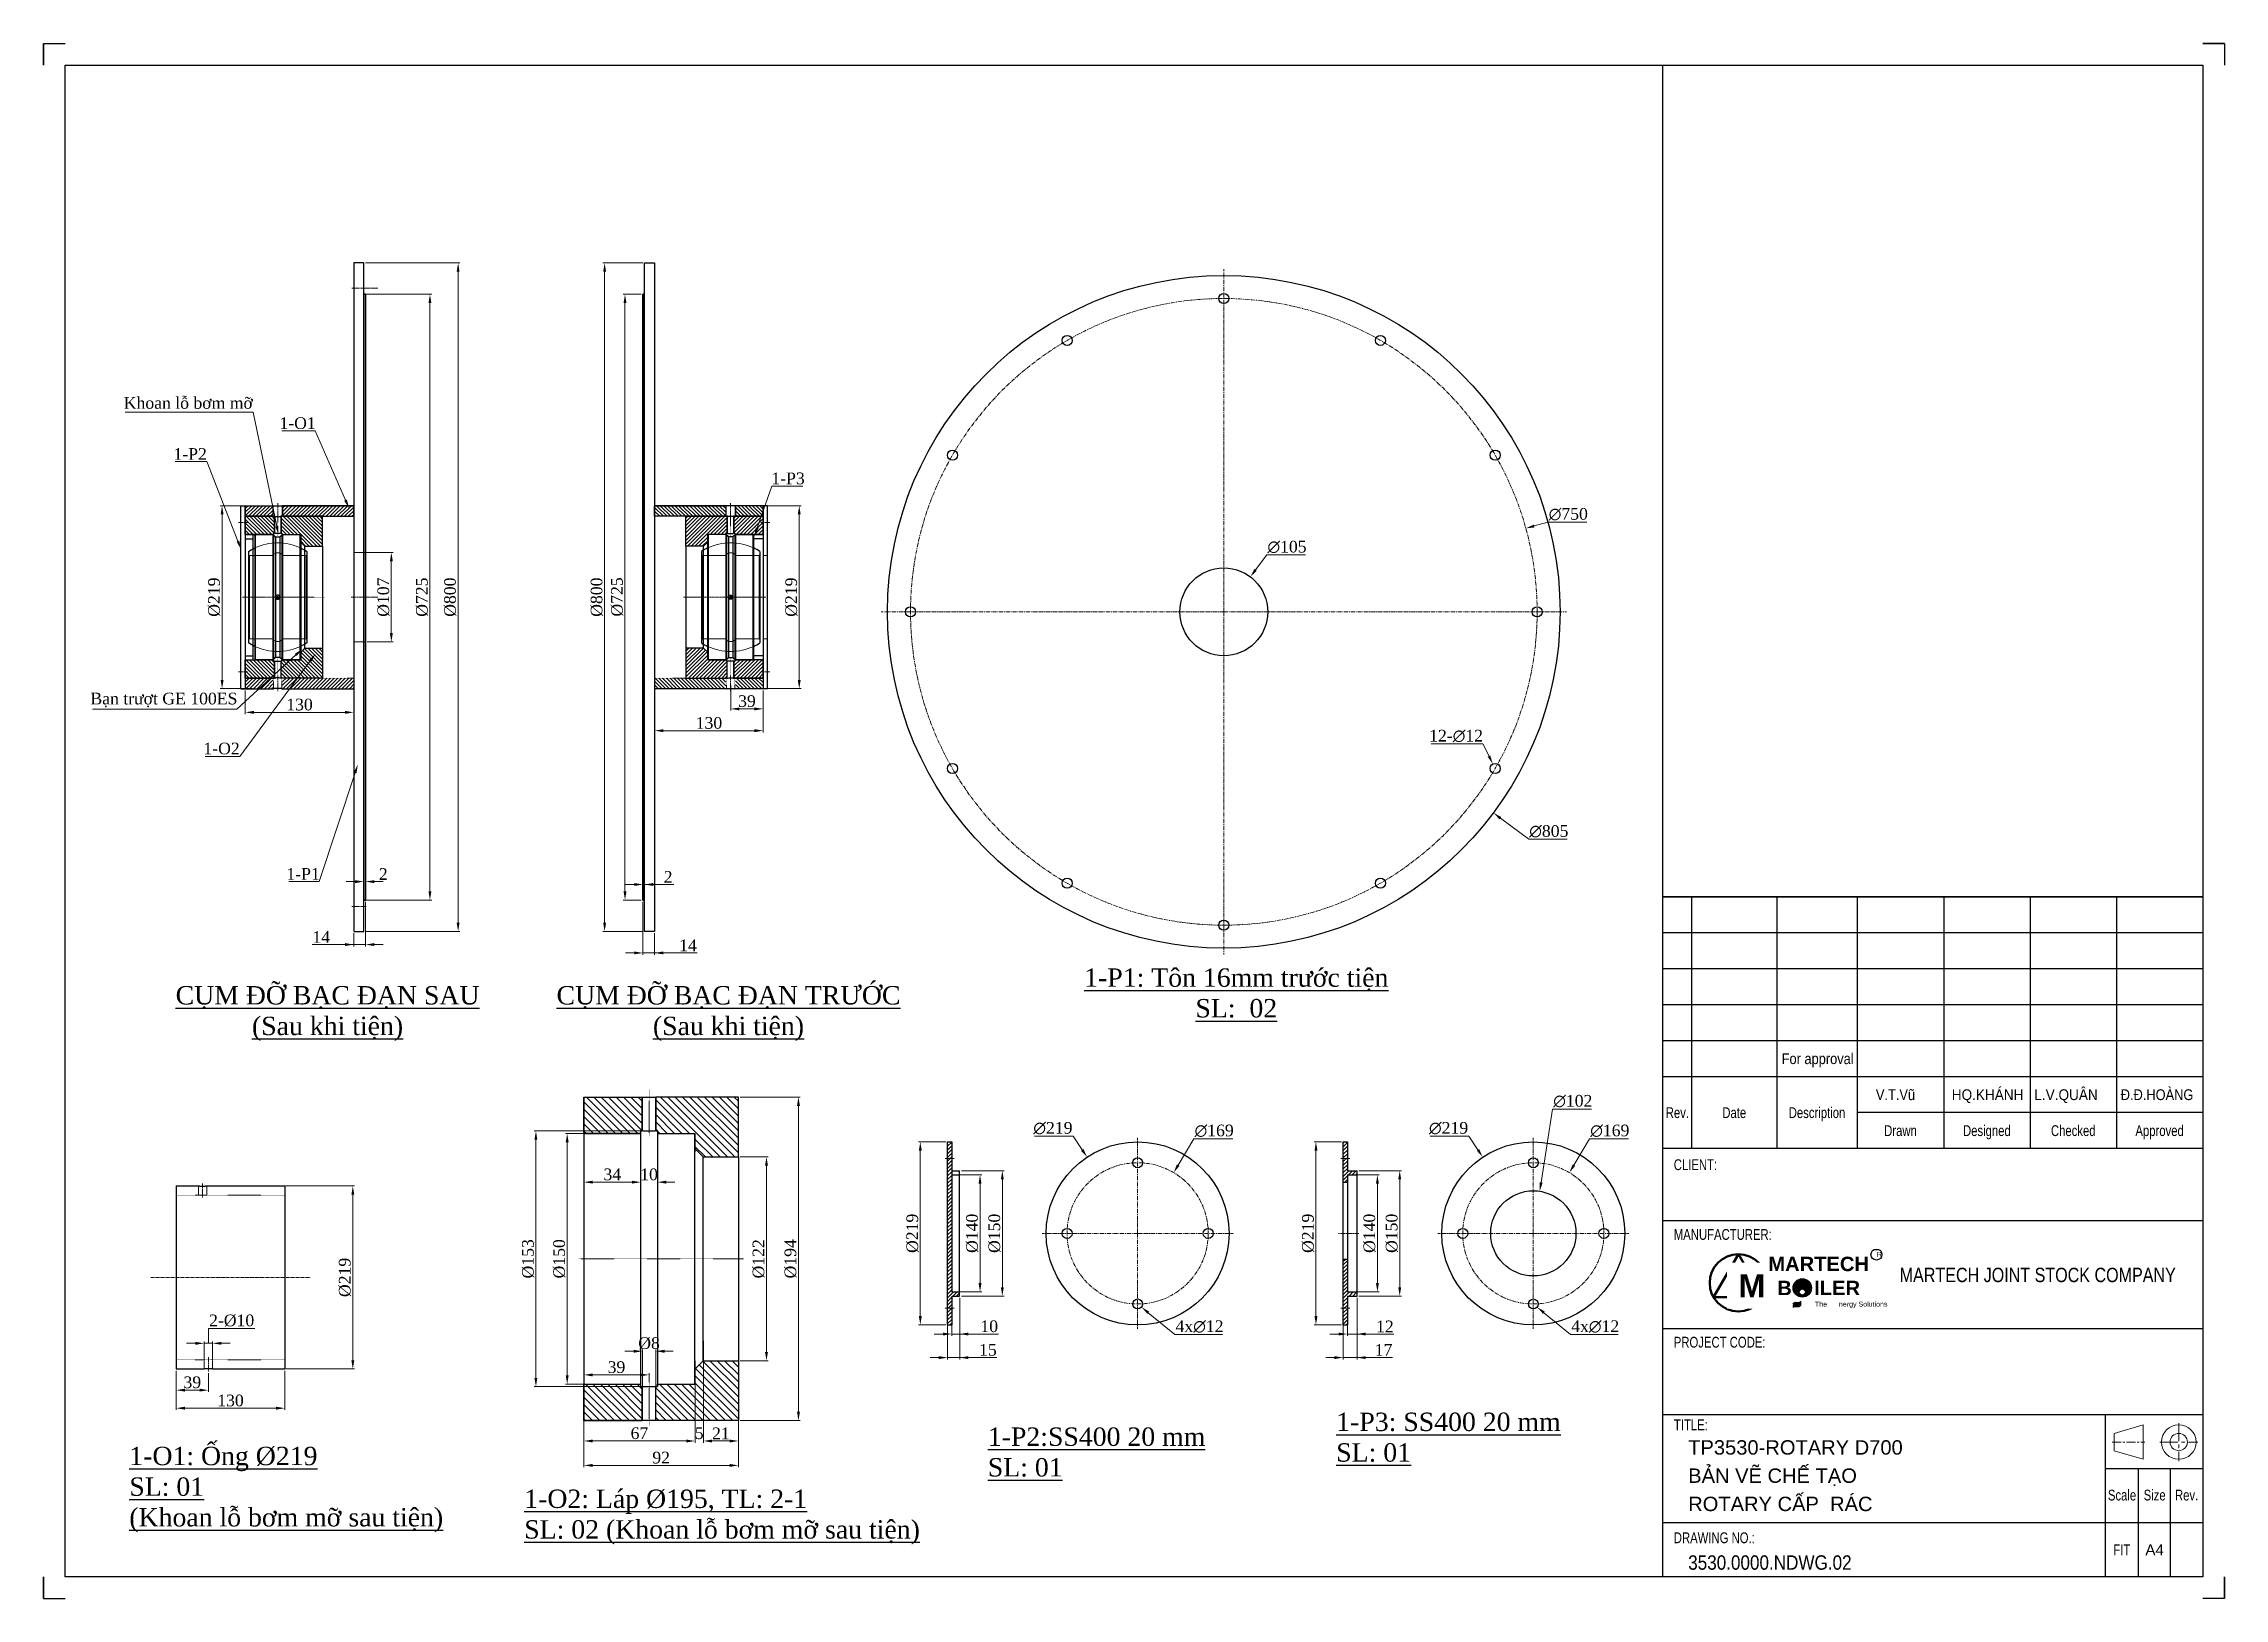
# Model space of a CAD drawing. Header units: inches. Extents: x 36705 to 45095, y -12195 to 29758.
# Drawn here: x 36886 to 39496, y 24310 to 26171 of the extents above; entities that cross this region are included whole.
import ezdxf
from ezdxf.enums import TextEntityAlignment as Align

# ---------------------------------------------------------------- set-up
doc = ezdxf.new("R2010")
doc.units = ezdxf.units.IN
doc.header["$MEASUREMENT"] = 0
for name, pattern in [('AM_ISO08W050x2', [9, 6, -0.75, 1.5, -0.75]), ('CENTER', [2, 1.25, -0.25, 0.25, -0.25]), ('HIDDEN', [0.375, 0.25, -0.125])]:
    doc.linetypes.add(name, pattern=pattern)
doc.layers.get('Defpoints').update_dxf_attribs({"lineweight": 5})
for name, color, linetype, lineweight in [('1.  0.2', 7, 'Continuous', 25), ('2d ConnectionPoints', 7, 'Continuous', 50), ('AM_0', 7, 'Continuous', 30), ('AM_3', 6, 'HIDDEN', 15), ('AM_4', 3, 'Continuous', 15), ('AM_5', 3, 'Continuous', 15), ('AM_7', 4, 'CENTER', 15), ('AM_8', 1, 'Continuous', 15), ('AM_9', 253, 'Continuous', 0), ('ĐƯỜNG TÂM', 8, 'CENTER', 5)]:
    doc.layers.add(name, color=color, linetype=linetype, lineweight=lineweight)
doc.layers.add('Không in', color=7, linetype='Continuous', lineweight=25, plot=False)
doc.layers.add('TEXT', color=20, linetype='Continuous')
doc.styles.add('Chu va so', font='arial.ttf')
doc.styles.add('stad1', font='times.ttf')
doc.styles.get("Standard").update_dxf_attribs({"font": 'arial.ttf'})
doc.styles.add('TCVN', font='times.ttf')
doc.styles.add('TEXT', font='arial.ttf')
doc.dimstyles.new('Hien', dxfattribs={"dimtxt": 20, "dimasz": 15, "dimexe": 3, "dimexo": 3, "dimgap": 3, "dimtad": 1, "dimtoh": 1, "dimdec": 0, "dimzin": 0, "dimdsep": 46, "dimtxsty": 'TCVN', "dimcen": 0, "dimclrd": 8, "dimclre": 250, "dimclrt": 41, "dimadec": 0, "dimazin": 0, "dimtfac": 1, "dimtdec": 0, "dimtofl": 0, "dimtmove": 1, "dimatfit": 3, "dimfxl": 1, "dimtolj": 1, "dimtzin": 0, "dimlwd": 9, "dimlwe": 9, "dimarcsym": 0})
doc.dimstyles.new('Hien$0', dxfattribs={"dimtxt": 20, "dimasz": 17, "dimexe": 3, "dimexo": 3, "dimgap": 3, "dimtad": 1, "dimtoh": 1, "dimdec": 0, "dimzin": 0, "dimdsep": 46, "dimtxsty": 'TCVN', "dimcen": 0.09, "dimclrd": 8, "dimclre": 252, "dimclrt": 41, "dimadec": 0, "dimazin": 0, "dimtfac": 1, "dimtdec": 0, "dimtofl": 0, "dimtmove": 0, "dimatfit": 3, "dimfxl": 1, "dimtolj": 1, "dimtzin": 0, "dimlwd": 9, "dimlwe": 9, "dimarcsym": 0})

msp = doc.modelspace()

# ---------------------------------------------------------------- texts
at = {"color": 2, "char_height": 22, "style": 'stad1'}
for s, insert, attachment_point in [('\\A1;{\\L1-P1: Tôn 16mm trước tiện\\PSL:  02}', (38313.51392, 25034.64842), 5), ('\\A1;{\\LCỤM ĐỠ BẠC ĐẠN SAU\\P(Sau khi tiện)}', (37225.77099, 25010.14448), 5), ('\\A1;{\\LCỤM ĐỠ BẠC ĐẠN TRƯỚC\\P(Sau khi tiện)}', (37705.67288, 25010.14448), 5), ('\\A1;{\\L1-P2:SS400 20 mm\\PSL: 01}', (38016.08083, 24514.76153), 1), ('\\A1;{\\L1-P3: SS400 20 mm\\PSL: 01}', (38433.12068, 24532.52629), 1), ('\\A1;{\\L1-O1: Ống %%C219\\PSL: 01\\P(Khoan lỗ bơm mỡ sau tiện)}', (36988.49723, 24491.6616), 1), ('\\A1;{\\L1-O2: Láp %%C195, TL: 2-1\\PSL: 02 (Khoan lỗ bơm mỡ sau tiện)}', (37461.22167, 24440.43687), 1)]:
    msp.add_mtext(s, dxfattribs=dict(at, insert=insert, attachment_point=attachment_point))

# ---------------------------------------------------------------- blocks, each defined once
blk = doc.blocks.new('*D86')
at = {"color": 8, "lineweight": 9, "transparency": 16777216}
for p, q in [((37043.4, 25670.8), (37081.2, 25670.8)), ((37081.2, 25670.8), (37118.5, 25575.5))]:
    blk.add_line(p, q, dxfattribs=at)
at = {"color": 8, "transparency": 16777216}
blk.add_solid([(37120.1, 25576.1), (37116.9, 25574.9), (37122.3, 25565.7)], dxfattribs=at)
at = {"layer": 'Defpoints', "color": 0, "transparency": 16777216}
for p in [(37122.3, 25565.7), (37122.5, 25565.3)]:
    blk.add_point(p, dxfattribs=at)
at = {"color": 41, "transparency": 16777216, "insert": (37061.3, 25679.9), "char_height": 14, "attachment_point": 5, "style": 'TCVN'}
blk.add_mtext('\\A1;1-P2', dxfattribs=at)
blk = doc.blocks.new('*D87')
at = {"color": 8, "lineweight": 9, "transparency": 16777216}
for p, q in [((36983.7, 25729.8), (37136.7, 25729.8)), ((37136.7, 25729.8), (37165, 25593.4))]:
    blk.add_line(p, q, dxfattribs=at)
at = {"color": 8, "transparency": 16777216}
blk.add_solid([(37166.7, 25593.7), (37163.3, 25593), (37167.1, 25583.1)], dxfattribs=at)
at = {"layer": 'Defpoints', "color": 0, "transparency": 16777216}
for p in [(37167.1, 25583.1), (37167.2, 25582.6)]:
    blk.add_point(p, dxfattribs=at)
at = {"color": 41, "transparency": 16777216, "insert": (37059.1, 25740.9), "char_height": 14, "attachment_point": 5, "style": 'TCVN'}
blk.add_mtext('\\A1;Khoan lỗ bơm mỡ', dxfattribs=at)
blk = doc.blocks.new('*D157')
at = {"color": 250, "lineweight": 9, "transparency": 16777216}
for p, q in [((37271.3, 25871), (37350.4, 25871)), ((37271.3, 25146), (37350.4, 25146))]:
    blk.add_line(p, q, dxfattribs=at)
at = {"color": 8, "lineweight": 9, "transparency": 16777216}
blk.add_line((37348.3, 25860.5), (37348.3, 25156.5), dxfattribs=at)
at = {"color": 8, "transparency": 16777216}
for points in [[(37346.6, 25860.5), (37350.1, 25860.5), (37348.3, 25871)], [(37346.6, 25156.5), (37350.1, 25156.5), (37348.3, 25146)]]:
    blk.add_solid(points, dxfattribs=at)
at = {"layer": 'Defpoints', "color": 0, "transparency": 16777216}
for p in [(37269.2, 25871), (37269.2, 25146), (37348.3, 25146)]:
    blk.add_point(p, dxfattribs=at)
at = {"color": 41, "transparency": 16777216, "insert": (37338.9, 25508.5), "char_height": 14, "attachment_point": 5, "rotation": 90, "style": 'TCVN'}
blk.add_mtext('\\A1;%%C725', dxfattribs=at)
blk = doc.blocks.new('*D158')
at = {"color": 250, "lineweight": 9, "transparency": 16777216}
for p, q in [((37271.3, 25908.5), (37384.2, 25908.5)), ((37271.3, 25108.5), (37384.2, 25108.5))]:
    blk.add_line(p, q, dxfattribs=at)
at = {"color": 8, "lineweight": 9, "transparency": 16777216}
blk.add_line((37382.1, 25898), (37382.1, 25119), dxfattribs=at)
at = {"color": 8, "transparency": 16777216}
for points in [[(37380.3, 25898), (37383.8, 25898), (37382.1, 25908.5)], [(37380.3, 25119), (37383.8, 25119), (37382.1, 25108.5)]]:
    blk.add_solid(points, dxfattribs=at)
at = {"layer": 'Defpoints', "color": 0, "transparency": 16777216}
for p in [(37269.2, 25908.5), (37269.2, 25108.5), (37382.1, 25108.5)]:
    blk.add_point(p, dxfattribs=at)
at = {"color": 41, "transparency": 16777216, "insert": (37372.6, 25508.5), "char_height": 14, "attachment_point": 5, "rotation": 90, "style": 'TCVN'}
blk.add_mtext('\\A1;%%C800', dxfattribs=at)
blk = doc.blocks.new('*D88')
at = {"color": 250, "lineweight": 9, "transparency": 16777216}
for p, q in [((37133.9, 25618), (37097.4, 25618)), ((37136.1, 25399), (37097.4, 25399))]:
    blk.add_line(p, q, dxfattribs=at)
at = {"color": 8, "lineweight": 9, "transparency": 16777216}
blk.add_line((37099.5, 25607.5), (37099.5, 25409.5), dxfattribs=at)
at = {"color": 8, "transparency": 16777216}
for points in [[(37097.8, 25607.5), (37101.3, 25607.5), (37099.5, 25618)], [(37097.8, 25409.5), (37101.3, 25409.5), (37099.5, 25399)]]:
    blk.add_solid(points, dxfattribs=at)
at = {"layer": 'Defpoints', "color": 0, "transparency": 16777216}
for p in [(37136, 25618), (37099.5, 25399), (37138.2, 25399)]:
    blk.add_point(p, dxfattribs=at)
at = {"color": 41, "transparency": 16777216, "insert": (37090.1, 25508.5), "char_height": 14, "attachment_point": 5, "rotation": 90, "style": 'TCVN'}
blk.add_mtext('\\A1;%%C219', dxfattribs=at)
blk = doc.blocks.new('*D89')
at = {"color": 250, "lineweight": 9, "transparency": 16777216}
for p, q in [((37257.2, 25422.4), (37257.2, 25368.5)), ((37127.2, 25396.9), (37127.2, 25368.5))]:
    blk.add_line(p, q, dxfattribs=at)
at = {"color": 8, "lineweight": 9, "transparency": 16777216}
blk.add_line((37137.7, 25370.6), (37246.7, 25370.6), dxfattribs=at)
at = {"color": 8, "transparency": 16777216}
for points in [[(37137.7, 25372.4), (37137.7, 25368.9), (37127.2, 25370.6)], [(37246.7, 25372.4), (37246.7, 25368.9), (37257.2, 25370.6)]]:
    blk.add_solid(points, dxfattribs=at)
at = {"layer": 'Defpoints', "color": 0, "transparency": 16777216}
for p in [(37127.2, 25399), (37257.2, 25424.5), (37257.2, 25370.6)]:
    blk.add_point(p, dxfattribs=at)
at = {"color": 41, "transparency": 16777216, "insert": (37192.2, 25379.9), "char_height": 14, "attachment_point": 5, "style": 'TCVN'}
blk.add_mtext('\\A1;130', dxfattribs=at)
blk = doc.blocks.new('*D159')
at = {"color": 250, "lineweight": 9, "transparency": 16777216}
for p, q in [((37271.3, 25562), (37304.2, 25562)), ((37273.3, 25455), (37304.2, 25455))]:
    blk.add_line(p, q, dxfattribs=at)
at = {"color": 8, "lineweight": 9, "transparency": 16777216}
blk.add_line((37302.1, 25551.5), (37302.1, 25465.5), dxfattribs=at)
at = {"color": 8, "transparency": 16777216}
for points in [[(37300.4, 25551.5), (37303.9, 25551.5), (37302.1, 25562)], [(37300.4, 25465.5), (37303.9, 25465.5), (37302.1, 25455)]]:
    blk.add_solid(points, dxfattribs=at)
at = {"layer": 'Defpoints', "color": 0, "transparency": 16777216}
for p in [(37269.2, 25562), (37271.2, 25455), (37302.1, 25455)]:
    blk.add_point(p, dxfattribs=at)
at = {"color": 41, "transparency": 16777216, "insert": (37292.7, 25508.5), "char_height": 14, "attachment_point": 5, "rotation": 90, "style": 'TCVN'}
blk.add_mtext('\\A1;%%C107', dxfattribs=at)
blk = doc.blocks.new('*D160')
at = {"color": 8, "lineweight": 9, "transparency": 16777216}
for p, q in [((37258.7, 25168.1), (37248.2, 25168.1)), ((37281.7, 25168.1), (37292.2, 25168.1))]:
    blk.add_line(p, q, dxfattribs=at)
at = {"color": 250, "lineweight": 9, "transparency": 16777216}
for p, q in [((37269.2, 25148.1), (37269.2, 25170.2)), ((37271.2, 25148.1), (37271.2, 25170.2))]:
    blk.add_line(p, q, dxfattribs=at)
at = {"color": 8, "transparency": 16777216}
for points in [[(37258.7, 25169.8), (37258.7, 25166.3), (37269.2, 25168.1)], [(37281.7, 25169.8), (37281.7, 25166.3), (37271.2, 25168.1)]]:
    blk.add_solid(points, dxfattribs=at)
at = {"layer": 'Defpoints', "color": 0, "transparency": 16777216}
for p in [(37269.2, 25168.1), (37269.2, 25146), (37271.2, 25146)]:
    blk.add_point(p, dxfattribs=at)
at = {"color": 41, "transparency": 16777216, "insert": (37292.5, 25177.2), "char_height": 14, "attachment_point": 5, "style": 'TCVN'}
blk.add_mtext('\\A1;2', dxfattribs=at)
blk = doc.blocks.new('*D161')
at = {"color": 250, "lineweight": 9, "transparency": 16777216}
for p, q in [((37271.2, 25143.9), (37271.2, 25090.6)), ((37257.2, 25106.4), (37257.2, 25090.6))]:
    blk.add_line(p, q, dxfattribs=at)
at = {"color": 8, "lineweight": 9, "transparency": 16777216}
for p, q in [((37207.4, 25092.7), (37257.2, 25092.7)), ((37246.7, 25092.7), (37236.2, 25092.7)), ((37257.2, 25092.7), (37271.2, 25092.7)), ((37281.7, 25092.7), (37292.2, 25092.7))]:
    blk.add_line(p, q, dxfattribs=at)
at = {"color": 8, "transparency": 16777216}
for points in [[(37246.7, 25094.5), (37246.7, 25091), (37257.2, 25092.7)], [(37281.7, 25094.5), (37281.7, 25091), (37271.2, 25092.7)]]:
    blk.add_solid(points, dxfattribs=at)
at = {"layer": 'Defpoints', "color": 0, "transparency": 16777216}
for p in [(37271.2, 25146), (37257.2, 25108.5), (37271.2, 25092.7)]:
    blk.add_point(p, dxfattribs=at)
at = {"color": 41, "transparency": 16777216, "insert": (37218.2, 25101.8), "char_height": 14, "attachment_point": 5, "style": 'TCVN'}
blk.add_mtext('\\A1;14', dxfattribs=at)
blk = doc.blocks.new('*D90')
at = {"color": 8, "lineweight": 9, "transparency": 16777216}
for p, q in [((37215.6, 25168.2), (37258.7, 25298.3)), ((37179.4, 25168.2), (37215.6, 25168.2))]:
    blk.add_line(p, q, dxfattribs=at)
at = {"color": 8, "transparency": 16777216}
blk.add_solid([(37257.1, 25298.9), (37260.4, 25297.8), (37262, 25308.3)], dxfattribs=at)
at = {"layer": 'Defpoints', "color": 0, "transparency": 16777216}
for p in [(37262, 25308.3), (37262.2, 25308.8)]:
    blk.add_point(p, dxfattribs=at)
at = {"color": 41, "transparency": 16777216, "insert": (37196.5, 25177.3), "char_height": 14, "attachment_point": 5, "style": 'TCVN'}
blk.add_mtext('\\A1;1-P1', dxfattribs=at)
blk = doc.blocks.new('*D91')
at = {"color": 8, "lineweight": 9, "transparency": 16777216}
for p, q in [((37171.2, 25707.5), (37210.8, 25707.5)), ((37210.8, 25707.5), (37247.3, 25624.6))]:
    blk.add_line(p, q, dxfattribs=at)
at = {"color": 8, "transparency": 16777216}
blk.add_solid([(37248.9, 25625.3), (37245.7, 25623.9), (37251.6, 25615)], dxfattribs=at)
at = {"layer": 'Defpoints', "color": 0, "transparency": 16777216}
for p in [(37251.6, 25615), (37251.8, 25614.6)]:
    blk.add_point(p, dxfattribs=at)
at = {"color": 41, "transparency": 16777216, "insert": (37189.9, 25716.7), "char_height": 14, "attachment_point": 5, "style": 'TCVN'}
blk.add_mtext('\\A1;1-O1', dxfattribs=at)
blk = doc.blocks.new('*D92')
at = {"color": 8, "lineweight": 9, "transparency": 16777216}
for p, q in [((37120.6, 25318), (37205.1, 25432.4)), ((37079.3, 25318), (37120.6, 25318))]:
    blk.add_line(p, q, dxfattribs=at)
at = {"color": 8, "transparency": 16777216}
blk.add_solid([(37203.7, 25433.4), (37206.5, 25431.4), (37211.4, 25440.8)], dxfattribs=at)
at = {"layer": 'Defpoints', "color": 0, "transparency": 16777216}
for p in [(37211.4, 25440.8), (37211.7, 25441.2)]:
    blk.add_point(p, dxfattribs=at)
at = {"color": 41, "transparency": 16777216, "insert": (37098.9, 25327.3), "char_height": 14, "attachment_point": 5, "style": 'TCVN'}
blk.add_mtext('\\A1;1-O2', dxfattribs=at)
blk = doc.blocks.new('*D93')
at = {"color": 8, "lineweight": 9, "transparency": 16777216}
for p, q in [((37117.2, 25374.6), (37187.8, 25439.4)), ((36944.6, 25374.6), (37117.2, 25374.6))]:
    blk.add_line(p, q, dxfattribs=at)
at = {"color": 8, "transparency": 16777216}
blk.add_solid([(37186.6, 25440.7), (37188.9, 25438.1), (37195.5, 25446.5)], dxfattribs=at)
at = {"layer": 'Defpoints', "color": 0, "transparency": 16777216}
for p in [(37195.5, 25446.5), (37195.9, 25446.9)]:
    blk.add_point(p, dxfattribs=at)
at = {"color": 41, "transparency": 16777216, "insert": (37029.9, 25385.4), "char_height": 14, "attachment_point": 5, "style": 'TCVN'}
blk.add_mtext('\\A1;Bạn trượt GE 100ES', dxfattribs=at)
blk = doc.blocks.new('*D94')
at = {"color": 8, "lineweight": 9, "transparency": 16777216}
for p, q in [((37757.5, 25641.4), (37740.1, 25591.5)), ((37794.5, 25641.4), (37757.5, 25641.4))]:
    blk.add_line(p, q, dxfattribs=at)
at = {"color": 8, "transparency": 16777216}
blk.add_solid([(37738.4, 25592.1), (37741.8, 25591), (37736.6, 25581.6)], dxfattribs=at)
at = {"layer": 'Defpoints', "color": 0, "transparency": 16777216}
for p in [(37736.6, 25581.6), (37736.5, 25581.1)]:
    blk.add_point(p, dxfattribs=at)
at = {"color": 41, "transparency": 16777216, "insert": (37777, 25650.6), "char_height": 14, "attachment_point": 5, "style": 'TCVN'}
blk.add_mtext('\\A1;1-P3', dxfattribs=at)
blk = doc.blocks.new('*D95')
at = {"color": 250, "lineweight": 9, "transparency": 16777216}
for p, q in [((37176, 24803.8), (37258.1, 24803.8)), ((37176, 24584.8), (37258.1, 24584.8))]:
    blk.add_line(p, q, dxfattribs=at)
at = {"color": 8, "lineweight": 9, "transparency": 16777216}
blk.add_line((37256, 24595.3), (37256, 24793.3), dxfattribs=at)
at = {"color": 8, "transparency": 16777216}
for points in [[(37254.3, 24793.3), (37257.8, 24793.3), (37256, 24803.8)], [(37254.3, 24595.3), (37257.8, 24595.3), (37256, 24584.8)]]:
    blk.add_solid(points, dxfattribs=at)
at = {"layer": 'Defpoints', "color": 0, "transparency": 16777216}
for p in [(37173.9, 24803.8), (37256, 24803.8), (37173.9, 24584.8)]:
    blk.add_point(p, dxfattribs=at)
at = {"color": 41, "transparency": 16777216, "insert": (37246.6, 24694.3), "char_height": 14, "attachment_point": 5, "rotation": 90, "style": 'TCVN'}
blk.add_mtext('\\A1;%%C219', dxfattribs=at)
blk = doc.blocks.new('*D96')
at = {"color": 250, "lineweight": 9, "transparency": 16777216}
for p, q in [((37044.6, 24582.7), (37044.6, 24535.7)), ((37174.6, 24582.7), (37174.6, 24535.7))]:
    blk.add_line(p, q, dxfattribs=at)
at = {"color": 8, "lineweight": 9, "transparency": 16777216}
blk.add_line((37055.1, 24537.8), (37164.1, 24537.8), dxfattribs=at)
at = {"color": 8, "transparency": 16777216}
for points in [[(37055.1, 24539.6), (37055.1, 24536.1), (37044.6, 24537.8)], [(37164.1, 24539.6), (37164.1, 24536.1), (37174.6, 24537.8)]]:
    blk.add_solid(points, dxfattribs=at)
at = {"layer": 'Defpoints', "color": 0, "transparency": 16777216}
for p in [(37044.6, 24584.8), (37174.6, 24584.8), (37174.6, 24537.8)]:
    blk.add_point(p, dxfattribs=at)
at = {"color": 41, "transparency": 16777216, "insert": (37109.6, 24547), "char_height": 14, "attachment_point": 5, "style": 'TCVN'}
blk.add_mtext('\\A1;130', dxfattribs=at)
blk = doc.blocks.new('*D97')
at = {"color": 250, "lineweight": 9, "transparency": 16777216}
for p, q in [((37044.6, 24582.7), (37044.6, 24557.3)), ((37083.1, 24579.7), (37083.1, 24557.3))]:
    blk.add_line(p, q, dxfattribs=at)
at = {"color": 8, "lineweight": 9, "transparency": 16777216}
blk.add_line((37055.1, 24559.4), (37072.6, 24559.4), dxfattribs=at)
at = {"color": 8, "transparency": 16777216}
for points in [[(37055.1, 24561.2), (37055.1, 24557.7), (37044.6, 24559.4)], [(37072.6, 24561.2), (37072.6, 24557.7), (37083.1, 24559.4)]]:
    blk.add_solid(points, dxfattribs=at)
at = {"layer": 'Defpoints', "color": 0, "transparency": 16777216}
for p in [(37044.6, 24584.8), (37083.1, 24581.8), (37083.1, 24559.4)]:
    blk.add_point(p, dxfattribs=at)
at = {"color": 41, "transparency": 16777216, "insert": (37063.9, 24568.7), "char_height": 14, "attachment_point": 5, "style": 'TCVN'}
blk.add_mtext('\\A1;39', dxfattribs=at)
blk = doc.blocks.new('*D98')
at = {"color": 8, "lineweight": 9, "transparency": 16777216}
for p, q in [((37067.6, 24615.5), (37057.1, 24615.5)), ((37078.1, 24615.5), (37088.1, 24615.5)), ((37083.1, 24615.5), (37083.1, 24633.2)), ((37083.1, 24633.2), (37138.9, 24633.2)), ((37098.6, 24615.5), (37109.1, 24615.5))]:
    blk.add_line(p, q, dxfattribs=at)
at = {"color": 250, "lineweight": 9, "transparency": 16777216}
for p, q in [((37078.1, 24595.4), (37078.1, 24617.6)), ((37088.1, 24595.4), (37088.1, 24617.6))]:
    blk.add_line(p, q, dxfattribs=at)
at = {"color": 8, "transparency": 16777216}
for points in [[(37067.6, 24617.2), (37067.6, 24613.7), (37078.1, 24615.5)], [(37098.6, 24617.2), (37098.6, 24613.7), (37088.1, 24615.5)]]:
    blk.add_solid(points, dxfattribs=at)
at = {"layer": 'Defpoints', "color": 0, "transparency": 16777216}
for p in [(37088.1, 24615.5), (37078.1, 24593.3), (37088.1, 24593.3)]:
    blk.add_point(p, dxfattribs=at)
at = {"color": 41, "transparency": 16777216, "insert": (37111, 24642.6), "char_height": 14, "attachment_point": 5, "style": 'TCVN'}
blk.add_mtext('\\A1;2-%%C10', dxfattribs=at)
blk = doc.blocks.new('*U70')
blk.add_circle((0, 0), 6)
blk = doc.blocks.new('*U71')
at = {"color": 0, "linetype": 'ByBlock', "lineweight": -2, "transparency": 16777216}
blk.add_blockref('*U70', (7924.3, 50886.6), dxfattribs=at)
for p, rotation in [((7736.8, 50836.4), 30), ((8111.8, 50836.4), 329.9999999999999), ((7599.6, 50699.1), 59.99999999999999), ((8249.1, 50699.1), 300.0000000000001), ((7549.3, 50511.6), 90), ((8299.3, 50511.6), 270), ((7599.6, 50324.1), 120), ((8249.1, 50324.1), 240), ((7736.8, 50186.8), 150), ((8111.8, 50186.8), 210), ((7924.3, 50136.6), 180)]:
    blk.add_blockref('*U70', p, dxfattribs=dict(at, rotation=rotation))
blk = doc.blocks.new('*D162')
at = {"color": 8, "lineweight": 9, "transparency": 16777216}
for p, q in [((38350.2, 25559.1), (38336.6, 25541.2)), ((38396.2, 25559.1), (38350.2, 25559.1))]:
    blk.add_line(p, q, dxfattribs=at)
at = {"color": 8, "transparency": 16777216}
blk.add_solid([(38335.2, 25542.2), (38338, 25540.1), (38330.3, 25532.8)], dxfattribs=at)
at = {"layer": 'Defpoints', "color": 0, "transparency": 16777216}
for p in [(38330.3, 25532.8), (38266.9, 25449.1)]:
    blk.add_point(p, dxfattribs=at)
at = {"color": 41, "transparency": 16777216, "insert": (38374.2, 25568.5), "char_height": 14, "attachment_point": 5, "style": 'TCVN'}
blk.add_mtext('\\A1;∅105', dxfattribs=at)
blk = doc.blocks.new('*D163')
at = {"color": 8, "lineweight": 9, "transparency": 16777216}
for p, q in [((38686.6, 25598.3), (38670.1, 25593.7)), ((38733.2, 25598.3), (38686.6, 25598.3))]:
    blk.add_line(p, q, dxfattribs=at)
at = {"color": 8, "transparency": 16777216}
blk.add_solid([(38669.7, 25595.4), (38670.6, 25592), (38660, 25590.9)], dxfattribs=at)
at = {"layer": 'Defpoints', "color": 0, "transparency": 16777216}
for p in [(38660, 25590.9), (37937.1, 25391)]:
    blk.add_point(p, dxfattribs=at)
at = {"color": 41, "transparency": 16777216, "insert": (38710.9, 25607.7), "char_height": 14, "attachment_point": 5, "style": 'TCVN'}
blk.add_mtext('\\A1;∅750', dxfattribs=at)
blk = doc.blocks.new('*D164')
at = {"color": 8, "lineweight": 9, "transparency": 16777216}
for p, q in [((38663.6, 25218.7), (38629.6, 25244.1)), ((38709.5, 25218.7), (38663.6, 25218.7))]:
    blk.add_line(p, q, dxfattribs=at)
at = {"color": 8, "transparency": 16777216}
blk.add_solid([(38630.7, 25245.5), (38628.6, 25242.7), (38621.2, 25250.3)], dxfattribs=at)
at = {"layer": 'Defpoints', "color": 0, "transparency": 16777216}
for p in [(37975.9, 25731.6), (38621.2, 25250.3)]:
    blk.add_point(p, dxfattribs=at)
at = {"color": 41, "transparency": 16777216, "insert": (38687.6, 25228.2), "char_height": 14, "attachment_point": 5, "style": 'TCVN'}
blk.add_mtext('\\A1;∅805', dxfattribs=at)
blk = doc.blocks.new('*D165')
at = {"color": 8, "lineweight": 9, "transparency": 16777216}
for p, q in [((38546.7, 25332.9), (38608.6, 25332.9)), ((38608.6, 25332.9), (38616, 25318.2))]:
    blk.add_line(p, q, dxfattribs=at)
at = {"color": 8, "transparency": 16777216}
blk.add_solid([(38617.5, 25319), (38614.4, 25317.5), (38620.6, 25308.8)], dxfattribs=at)
at = {"layer": 'Defpoints', "color": 0, "transparency": 16777216}
for p in [(38620.6, 25308.8), (38626, 25298.1)]:
    blk.add_point(p, dxfattribs=at)
at = {"color": 41, "transparency": 16777216, "insert": (38576.6, 25342.3), "char_height": 14, "attachment_point": 5, "style": 'TCVN'}
blk.add_mtext('\\A1;12-∅12', dxfattribs=at)
blk = doc.blocks.new('*D99')
at = {"color": 250, "lineweight": 9, "transparency": 16777216}
for p, q in [((37719.7, 24838.6), (37753.3, 24838.6)), ((37719.7, 24594.6), (37753.3, 24594.6))]:
    blk.add_line(p, q, dxfattribs=at)
at = {"color": 8, "lineweight": 9, "transparency": 16777216}
blk.add_line((37751.2, 24828.1), (37751.2, 24605.1), dxfattribs=at)
at = {"color": 8, "transparency": 16777216}
for points in [[(37749.4, 24828.1), (37752.9, 24828.1), (37751.2, 24838.6)], [(37749.4, 24605.1), (37752.9, 24605.1), (37751.2, 24594.6)]]:
    blk.add_solid(points, dxfattribs=at)
at = {"layer": 'Defpoints', "color": 0, "transparency": 16777216}
for p in [(37717.6, 24838.6), (37717.6, 24594.6), (37751.2, 24594.6)]:
    blk.add_point(p, dxfattribs=at)
at = {"color": 41, "transparency": 16777216, "insert": (37741.8, 24716.6), "char_height": 14, "attachment_point": 5, "rotation": 90, "style": 'TCVN'}
blk.add_mtext('\\A1;%%C122', dxfattribs=at)
blk = doc.blocks.new('*D100')
at = {"color": 250, "lineweight": 9, "transparency": 16777216}
for p, q in [((37719.7, 24910.2), (37791.5, 24910.2)), ((37719.7, 24523), (37791.5, 24523))]:
    blk.add_line(p, q, dxfattribs=at)
at = {"color": 8, "lineweight": 9, "transparency": 16777216}
blk.add_line((37789.4, 24899.7), (37789.4, 24533.5), dxfattribs=at)
at = {"color": 8, "transparency": 16777216}
for points in [[(37787.7, 24899.7), (37791.2, 24899.7), (37789.4, 24910.2)], [(37787.7, 24533.5), (37791.2, 24533.5), (37789.4, 24523)]]:
    blk.add_solid(points, dxfattribs=at)
at = {"layer": 'Defpoints', "color": 0, "transparency": 16777216}
for p in [(37717.6, 24910.2), (37717.6, 24523), (37789.4, 24523)]:
    blk.add_point(p, dxfattribs=at)
at = {"color": 41, "transparency": 16777216, "insert": (37780, 24716.6), "char_height": 14, "attachment_point": 5, "rotation": 90, "style": 'TCVN'}
blk.add_mtext('\\A1;%%C194', dxfattribs=at)
blk = doc.blocks.new('*D101')
at = {"color": 250, "lineweight": 9, "transparency": 16777216}
for p, q in [((37545.5, 24866.6), (37510.5, 24866.6)), ((37541.9, 24566.6), (37510.5, 24566.6))]:
    blk.add_line(p, q, dxfattribs=at)
at = {"color": 8, "lineweight": 9, "transparency": 16777216}
blk.add_line((37512.6, 24856.1), (37512.6, 24577.1), dxfattribs=at)
at = {"color": 8, "transparency": 16777216}
for points in [[(37510.9, 24856.1), (37514.4, 24856.1), (37512.6, 24866.6)], [(37510.9, 24577.1), (37514.4, 24577.1), (37512.6, 24566.6)]]:
    blk.add_solid(points, dxfattribs=at)
at = {"layer": 'Defpoints', "color": 0, "transparency": 16777216}
for p in [(37547.6, 24866.6), (37512.6, 24566.6), (37544, 24566.6)]:
    blk.add_point(p, dxfattribs=at)
at = {"color": 41, "transparency": 16777216, "insert": (37503.2, 24716.6), "char_height": 14, "attachment_point": 5, "rotation": 90, "style": 'TCVN'}
blk.add_mtext('\\A1;%%C150', dxfattribs=at)
blk = doc.blocks.new('*D102')
at = {"color": 250, "lineweight": 9, "transparency": 16777216}
for p, q in [((37600.5, 24869.6), (37473.1, 24869.6)), ((37598.5, 24563.6), (37473.1, 24563.6))]:
    blk.add_line(p, q, dxfattribs=at)
at = {"color": 8, "lineweight": 9, "transparency": 16777216}
blk.add_line((37475.2, 24859.1), (37475.2, 24574.1), dxfattribs=at)
at = {"color": 8, "transparency": 16777216}
for points in [[(37473.4, 24859.1), (37476.9, 24859.1), (37475.2, 24869.6)], [(37473.4, 24574.1), (37476.9, 24574.1), (37475.2, 24563.6)]]:
    blk.add_solid(points, dxfattribs=at)
at = {"layer": 'Defpoints', "color": 0, "transparency": 16777216}
for p in [(37602.6, 24869.6), (37475.2, 24563.6), (37600.6, 24563.6)]:
    blk.add_point(p, dxfattribs=at)
at = {"color": 41, "transparency": 16777216, "insert": (37465.8, 24716.6), "char_height": 14, "attachment_point": 5, "rotation": 90, "style": 'TCVN'}
blk.add_mtext('\\A1;%%C153', dxfattribs=at)
blk = doc.blocks.new('*D103')
at = {"color": 250, "lineweight": 9, "transparency": 16777216}
for p, q in [((37532.6, 24528.6), (37532.6, 24579.8)), ((37610.6, 24568.9), (37610.6, 24579.8))]:
    blk.add_line(p, q, dxfattribs=at)
at = {"color": 8, "lineweight": 9, "transparency": 16777216}
blk.add_line((37543.1, 24577.7), (37600.1, 24577.7), dxfattribs=at)
at = {"color": 8, "transparency": 16777216}
for points in [[(37543.1, 24579.4), (37543.1, 24575.9), (37532.6, 24577.7)], [(37600.1, 24579.4), (37600.1, 24575.9), (37610.6, 24577.7)]]:
    blk.add_solid(points, dxfattribs=at)
at = {"layer": 'Defpoints', "color": 0, "transparency": 16777216}
for p in [(37610.6, 24577.7), (37610.6, 24566.8), (37532.6, 24526.5)]:
    blk.add_point(p, dxfattribs=at)
at = {"color": 41, "transparency": 16777216, "insert": (37571.6, 24586.9), "char_height": 14, "attachment_point": 5, "style": 'TCVN'}
blk.add_mtext('\\A1;39', dxfattribs=at)
blk = doc.blocks.new('*D104')
at = {"color": 8, "lineweight": 9, "transparency": 16777216}
for p, q in [((37592.1, 24606), (37581.6, 24606)), ((37629.1, 24606), (37639.6, 24606))]:
    blk.add_line(p, q, dxfattribs=at)
at = {"color": 250, "lineweight": 9, "transparency": 16777216}
for p, q in [((37602.6, 24562.9), (37602.6, 24608.1)), ((37618.6, 24562.5), (37618.6, 24608.1))]:
    blk.add_line(p, q, dxfattribs=at)
at = {"color": 8, "transparency": 16777216}
for points in [[(37592.1, 24607.7), (37592.1, 24604.2), (37602.6, 24606)], [(37629.1, 24607.7), (37629.1, 24604.2), (37618.6, 24606)]]:
    blk.add_solid(points, dxfattribs=at)
at = {"layer": 'Defpoints', "color": 0, "transparency": 16777216}
for p in [(37618.6, 24606), (37602.6, 24560.8), (37618.6, 24560.4)]:
    blk.add_point(p, dxfattribs=at)
at = {"color": 41, "transparency": 16777216, "insert": (37610.6, 24615.4), "char_height": 14, "attachment_point": 5, "style": 'TCVN'}
blk.add_mtext('\\A1;%%C8', dxfattribs=at)
blk = doc.blocks.new('*D105')
at = {"color": 250, "lineweight": 9, "transparency": 16777216}
for p, q in [((37665.6, 24594.5), (37665.6, 24496.5)), ((37532.6, 24524.4), (37532.6, 24496.5))]:
    blk.add_line(p, q, dxfattribs=at)
at = {"color": 8, "lineweight": 9, "transparency": 16777216}
blk.add_line((37543.1, 24498.6), (37655.1, 24498.6), dxfattribs=at)
at = {"color": 8, "transparency": 16777216}
for points in [[(37543.1, 24500.3), (37543.1, 24496.8), (37532.6, 24498.6)], [(37655.1, 24500.3), (37655.1, 24496.8), (37665.6, 24498.6)]]:
    blk.add_solid(points, dxfattribs=at)
at = {"layer": 'Defpoints', "color": 0, "transparency": 16777216}
for p in [(37665.6, 24596.6), (37532.6, 24526.5), (37665.6, 24498.6)]:
    blk.add_point(p, dxfattribs=at)
at = {"color": 41, "transparency": 16777216, "insert": (37599.1, 24507.8), "char_height": 14, "attachment_point": 5, "style": 'TCVN'}
blk.add_mtext('\\A1;67', dxfattribs=at)
blk = doc.blocks.new('*D106')
at = {"color": 250, "lineweight": 9, "transparency": 16777216}
for p, q in [((37675.6, 24618.5), (37675.6, 24496.5)), ((37665.6, 24594.5), (37665.6, 24496.5))]:
    blk.add_line(p, q, dxfattribs=at)
at = {"color": 8, "lineweight": 9, "transparency": 16777216}
for p, q in [((37655.1, 24498.6), (37644.6, 24498.6)), ((37686.1, 24498.6), (37696.6, 24498.6))]:
    blk.add_line(p, q, dxfattribs=at)
at = {"color": 8, "transparency": 16777216}
for points in [[(37655.1, 24500.3), (37655.1, 24496.8), (37665.6, 24498.6)], [(37686.1, 24500.3), (37686.1, 24496.8), (37675.6, 24498.6)]]:
    blk.add_solid(points, dxfattribs=at)
at = {"layer": 'Defpoints', "color": 0, "transparency": 16777216}
for p in [(37675.6, 24620.6), (37665.6, 24596.6), (37675.6, 24498.6)]:
    blk.add_point(p, dxfattribs=at)
at = {"color": 41, "transparency": 16777216, "insert": (37670.6, 24507.8), "char_height": 14, "attachment_point": 5, "style": 'TCVN'}
blk.add_mtext('\\A1;5', dxfattribs=at)
blk = doc.blocks.new('*D107')
at = {"color": 250, "lineweight": 9, "transparency": 16777216}
for p, q in [((37675.6, 24618.5), (37675.6, 24496.5)), ((37717.6, 24618.5), (37717.6, 24496.5))]:
    blk.add_line(p, q, dxfattribs=at)
at = {"color": 8, "lineweight": 9, "transparency": 16777216}
blk.add_line((37686.1, 24498.6), (37707.1, 24498.6), dxfattribs=at)
at = {"color": 8, "transparency": 16777216}
for points in [[(37686.1, 24500.3), (37686.1, 24496.8), (37675.6, 24498.6)], [(37707.1, 24500.3), (37707.1, 24496.8), (37717.6, 24498.6)]]:
    blk.add_solid(points, dxfattribs=at)
at = {"layer": 'Defpoints', "color": 0, "transparency": 16777216}
for p in [(37675.6, 24620.6), (37717.6, 24620.6), (37717.6, 24498.6)]:
    blk.add_point(p, dxfattribs=at)
at = {"color": 41, "transparency": 16777216, "insert": (37696.6, 24507.7), "char_height": 14, "attachment_point": 5, "style": 'TCVN'}
blk.add_mtext('\\A1;21', dxfattribs=at)
blk = doc.blocks.new('*D108')
at = {"color": 250, "lineweight": 9, "transparency": 16777216}
for p, q in [((37532.6, 24834.5), (37532.6, 24806.3)), ((37600.6, 24834.5), (37600.6, 24806.3))]:
    blk.add_line(p, q, dxfattribs=at)
at = {"color": 8, "lineweight": 9, "transparency": 16777216}
blk.add_line((37543.1, 24808.4), (37590.1, 24808.4), dxfattribs=at)
at = {"color": 8, "transparency": 16777216}
for points in [[(37543.1, 24810.1), (37543.1, 24806.6), (37532.6, 24808.4)], [(37590.1, 24810.1), (37590.1, 24806.6), (37600.6, 24808.4)]]:
    blk.add_solid(points, dxfattribs=at)
at = {"layer": 'Defpoints', "color": 0, "transparency": 16777216}
for p in [(37532.6, 24836.6), (37600.6, 24836.6), (37600.6, 24808.4)]:
    blk.add_point(p, dxfattribs=at)
at = {"color": 41, "transparency": 16777216, "insert": (37566.6, 24817.6), "char_height": 14, "attachment_point": 5, "style": 'TCVN'}
blk.add_mtext('\\A1;34', dxfattribs=at)
blk = doc.blocks.new('*D109')
at = {"color": 250, "lineweight": 9, "transparency": 16777216}
blk.add_line((37600.6, 24834.5), (37600.6, 24806.3), dxfattribs=at)
at = {"color": 8, "lineweight": 9, "transparency": 16777216}
for p, q in [((37590.1, 24808.4), (37579.6, 24808.4)), ((37631.1, 24808.4), (37641.6, 24808.4))]:
    blk.add_line(p, q, dxfattribs=at)
at = {"color": 8, "transparency": 16777216}
for points in [[(37590.1, 24810.1), (37590.1, 24806.6), (37600.6, 24808.4)], [(37631.1, 24810.1), (37631.1, 24806.6), (37620.6, 24808.4)]]:
    blk.add_solid(points, dxfattribs=at)
at = {"layer": 'Defpoints', "color": 0, "transparency": 16777216}
for p in [(37600.6, 24836.6), (37620.6, 24808.4), (37620.6, 24808.4)]:
    blk.add_point(p, dxfattribs=at)
at = {"color": 41, "transparency": 16777216, "insert": (37610.6, 24817.6), "char_height": 14, "attachment_point": 5, "style": 'TCVN'}
blk.add_mtext('\\A1;10', dxfattribs=at)
blk = doc.blocks.new('*D110')
at = {"color": 250, "lineweight": 9, "transparency": 16777216}
for p, q in [((37717.6, 24570.5), (37717.6, 24467.3)), ((37532.6, 24520.9), (37532.6, 24467.3))]:
    blk.add_line(p, q, dxfattribs=at)
at = {"color": 8, "lineweight": 9, "transparency": 16777216}
blk.add_line((37543.1, 24469.4), (37707.1, 24469.4), dxfattribs=at)
at = {"color": 8, "transparency": 16777216}
for points in [[(37543.1, 24471.1), (37543.1, 24467.6), (37532.6, 24469.4)], [(37707.1, 24471.1), (37707.1, 24467.6), (37717.6, 24469.4)]]:
    blk.add_solid(points, dxfattribs=at)
at = {"layer": 'Defpoints', "color": 0, "transparency": 16777216}
for p in [(37717.6, 24572.6), (37532.6, 24523), (37717.6, 24469.4)]:
    blk.add_point(p, dxfattribs=at)
at = {"color": 41, "transparency": 16777216, "insert": (37625.1, 24478.6), "char_height": 14, "attachment_point": 5, "style": 'TCVN'}
blk.add_mtext('\\A1;92', dxfattribs=at)
blk = doc.blocks.new('*D166')
at = {"color": 250, "lineweight": 9, "transparency": 16777216}
for p, q in [((37601.2, 25871), (37579.7, 25871)), ((37601.2, 25146), (37579.7, 25146))]:
    blk.add_line(p, q, dxfattribs=at)
at = {"color": 8, "lineweight": 9, "transparency": 16777216}
blk.add_line((37581.8, 25156.5), (37581.8, 25860.5), dxfattribs=at)
at = {"color": 8, "transparency": 16777216}
for points in [[(37580.1, 25860.5), (37583.6, 25860.5), (37581.8, 25871)], [(37580.1, 25156.5), (37583.6, 25156.5), (37581.8, 25146)]]:
    blk.add_solid(points, dxfattribs=at)
at = {"layer": 'Defpoints', "color": 0, "transparency": 16777216}
for p in [(37581.8, 25871), (37603.3, 25871), (37603.3, 25146)]:
    blk.add_point(p, dxfattribs=at)
at = {"color": 41, "transparency": 16777216, "insert": (37572.4, 25508.8), "char_height": 14, "attachment_point": 5, "rotation": 90, "style": 'TCVN'}
blk.add_mtext('\\A1;%%C725', dxfattribs=at)
blk = doc.blocks.new('*D167')
at = {"color": 250, "lineweight": 9, "transparency": 16777216}
for p, q in [((37603.2, 25908.5), (37555.3, 25908.5)), ((37603.2, 25108.5), (37555.3, 25108.5))]:
    blk.add_line(p, q, dxfattribs=at)
at = {"color": 8, "lineweight": 9, "transparency": 16777216}
blk.add_line((37557.4, 25898), (37557.4, 25119), dxfattribs=at)
at = {"color": 8, "transparency": 16777216}
for points in [[(37555.7, 25898), (37559.2, 25898), (37557.4, 25908.5)], [(37555.7, 25119), (37559.2, 25119), (37557.4, 25108.5)]]:
    blk.add_solid(points, dxfattribs=at)
at = {"layer": 'Defpoints', "color": 0, "transparency": 16777216}
for p in [(37605.3, 25908.5), (37557.4, 25108.5), (37605.3, 25108.5)]:
    blk.add_point(p, dxfattribs=at)
at = {"color": 41, "transparency": 16777216, "insert": (37548, 25508.5), "char_height": 14, "attachment_point": 5, "rotation": 90, "style": 'TCVN'}
blk.add_mtext('\\A1;%%C800', dxfattribs=at)
blk = doc.blocks.new('*D168')
at = {"color": 8, "lineweight": 9, "transparency": 16777216}
for p, q in [((37592.8, 25164.6), (37582.3, 25164.6)), ((37603.3, 25164.6), (37605.3, 25164.6)), ((37640.1, 25164.6), (37605.3, 25164.6)), ((37615.8, 25164.6), (37626.3, 25164.6))]:
    blk.add_line(p, q, dxfattribs=at)
at = {"color": 250, "lineweight": 9, "transparency": 16777216}
for p, q in [((37603.3, 25148.1), (37603.3, 25166.7)), ((37605.3, 25148.1), (37605.3, 25166.7))]:
    blk.add_line(p, q, dxfattribs=at)
at = {"color": 8, "transparency": 16777216}
for points in [[(37592.8, 25166.4), (37592.8, 25162.9), (37603.3, 25164.6)], [(37615.8, 25166.4), (37615.8, 25162.9), (37605.3, 25164.6)]]:
    blk.add_solid(points, dxfattribs=at)
at = {"layer": 'Defpoints', "color": 0, "transparency": 16777216}
for p in [(37605.3, 25164.6), (37603.3, 25146), (37605.3, 25146)]:
    blk.add_point(p, dxfattribs=at)
at = {"color": 41, "transparency": 16777216, "insert": (37633.4, 25173.7), "char_height": 14, "attachment_point": 5, "style": 'TCVN'}
blk.add_mtext('\\A1;2', dxfattribs=at)
blk = doc.blocks.new('*D169')
at = {"color": 250, "lineweight": 9, "transparency": 16777216}
for p, q in [((37603.3, 25143.9), (37603.3, 25080.6)), ((37617.3, 25106.4), (37617.3, 25080.6))]:
    blk.add_line(p, q, dxfattribs=at)
at = {"color": 8, "lineweight": 9, "transparency": 16777216}
for p, q in [((37592.8, 25082.7), (37582.3, 25082.7)), ((37603.3, 25082.7), (37617.3, 25082.7)), ((37668, 25082.7), (37617.3, 25082.7)), ((37627.8, 25082.7), (37638.3, 25082.7))]:
    blk.add_line(p, q, dxfattribs=at)
at = {"color": 8, "transparency": 16777216}
for points in [[(37592.8, 25084.5), (37592.8, 25081), (37603.3, 25082.7)], [(37627.8, 25084.5), (37627.8, 25081), (37617.3, 25082.7)]]:
    blk.add_solid(points, dxfattribs=at)
at = {"layer": 'Defpoints', "color": 0, "transparency": 16777216}
for p in [(37603.3, 25146), (37617.3, 25108.5), (37617.3, 25082.7)]:
    blk.add_point(p, dxfattribs=at)
at = {"color": 41, "transparency": 16777216, "insert": (37657.2, 25091.8), "char_height": 14, "attachment_point": 5, "style": 'TCVN'}
blk.add_mtext('\\A1;14', dxfattribs=at)
blk = doc.blocks.new('*D173')
at = {"color": 250, "lineweight": 9, "transparency": 16777216}
for p, q in [((37617.3, 25405.6), (37617.3, 25346.6)), ((37747.3, 25396.9), (37747.3, 25346.6))]:
    blk.add_line(p, q, dxfattribs=at)
at = {"color": 8, "lineweight": 9, "transparency": 16777216}
blk.add_line((37627.8, 25348.7), (37736.8, 25348.7), dxfattribs=at)
at = {"color": 8, "transparency": 16777216}
for points in [[(37627.8, 25350.5), (37627.8, 25347), (37617.3, 25348.7)], [(37736.8, 25350.5), (37736.8, 25347), (37747.3, 25348.7)]]:
    blk.add_solid(points, dxfattribs=at)
at = {"layer": 'Defpoints', "color": 0, "transparency": 16777216}
for p in [(37617.3, 25407.7), (37747.3, 25399), (37747.3, 25348.7)]:
    blk.add_point(p, dxfattribs=at)
at = {"color": 41, "transparency": 16777216, "insert": (37682.3, 25357.9), "char_height": 14, "attachment_point": 5, "style": 'TCVN'}
blk.add_mtext('\\A1;130', dxfattribs=at)
blk = doc.blocks.new('*D111')
at = {"color": 250, "lineweight": 9, "transparency": 16777216}
for p, q in [((37708.3, 25403.2), (37708.3, 25372.7)), ((37747.3, 25396.9), (37747.3, 25372.7))]:
    blk.add_line(p, q, dxfattribs=at)
at = {"color": 8, "lineweight": 9, "transparency": 16777216}
blk.add_line((37736.8, 25374.8), (37718.8, 25374.8), dxfattribs=at)
at = {"color": 8, "transparency": 16777216}
for points in [[(37718.8, 25376.5), (37718.8, 25373), (37708.3, 25374.8)], [(37736.8, 25376.5), (37736.8, 25373), (37747.3, 25374.8)]]:
    blk.add_solid(points, dxfattribs=at)
at = {"layer": 'Defpoints', "color": 0, "transparency": 16777216}
for p in [(37708.3, 25405.3), (37747.3, 25399), (37708.3, 25374.8)]:
    blk.add_point(p, dxfattribs=at)
at = {"color": 41, "transparency": 16777216, "insert": (37727.8, 25384), "char_height": 14, "attachment_point": 5, "style": 'TCVN'}
blk.add_mtext('\\A1;39', dxfattribs=at)
blk = doc.blocks.new('*D112')
at = {"color": 250, "lineweight": 9, "transparency": 16777216}
for p, q in [((37676, 25618), (37792.5, 25618)), ((37739.9, 25399), (37792.5, 25399))]:
    blk.add_line(p, q, dxfattribs=at)
at = {"color": 8, "lineweight": 9, "transparency": 16777216}
blk.add_line((37790.4, 25607.5), (37790.4, 25409.5), dxfattribs=at)
at = {"color": 8, "transparency": 16777216}
for points in [[(37788.6, 25607.5), (37792.1, 25607.5), (37790.4, 25618)], [(37788.6, 25409.5), (37792.1, 25409.5), (37790.4, 25399)]]:
    blk.add_solid(points, dxfattribs=at)
at = {"layer": 'Defpoints', "color": 0, "transparency": 16777216}
for p in [(37673.9, 25618), (37737.8, 25399), (37790.4, 25399)]:
    blk.add_point(p, dxfattribs=at)
at = {"color": 41, "transparency": 16777216, "insert": (37781, 25508.5), "char_height": 14, "attachment_point": 5, "rotation": 90, "style": 'TCVN'}
blk.add_mtext('\\A1;%%C219', dxfattribs=at)
blk = doc.blocks.new('1_GE_100_ES_2RS_ir_0_in_SKF_GE_100_ES_2RS_4')
at = {"layer": 'AM_0'}
for p, q in [((-35, 54.8), (-35, -54.8)), ((35, 54.8), (35, -54.8))]:
    blk.add_line(p, q, dxfattribs=at)
for start, end in [(115.029, 122.579), (57.421, 64.971), (237.421, 244.971), (295.029, 302.579)]:
    blk.add_arc((0, 0), 65, start, end, dxfattribs=at)
at = {"layer": 'AM_7'}
blk.add_line((-38.5, 0), (38.5, 0), dxfattribs=at)
at = {"layer": 'AM_9'}
for p, q in [((-5.7, 50), (-34, 50)), ((-34, 50), (-34, -50)), ((-5.7, 50), (-5.7, -50)), ((34, 50), (5.7, 50)), ((5.7, 50), (5.7, -50)), ((34, 50), (34, -50)), ((-34, -50), (-5.7, -50)), ((5.7, -50), (34, -50))]:
    blk.add_line(p, q, dxfattribs=at)
for centre, radius, start, end in [((0, 0), 65, 64.971, 115.029), ((0, 46.5), 6.64, 31.7187, 148.2813), ((-34, 51), 1, 180, 270), ((34, 51), 1, 270, 360), ((0, 0), 2.5, 176.547, 191.5772), ((0, 0), 2.5, 74.2513, 90), ((0, 0), 2.5, 348.4479, 2.5024), ((-34, -51), 1, 90, 180), ((0, -46.5), 6.64, 211.7187, 328.2813), ((34, -51), 1, 0, 90), ((0, 0), 65, 244.971, 295.029)]:
    blk.add_arc(centre, radius, start, end, dxfattribs=at)
blk = doc.blocks.new('2_GE_100_ES_2RS_or_0_in_SKF_GE_100_ES_2RS_4')
at = {"layer": 'AM_0'}
for p, q in [((-27.5, 74), (-27.5, -74)), ((-5.8, 75), (-26.5, 75)), ((-2.5, 72.1), (-5.8, 75)), ((-5.8, 75), (-5.8, -75)), ((2.5, 72.1), (-2.5, 72.1)), ((-2.5, 72.1), (-2.5, -72.1)), ((5.8, 75), (2.5, 72.1)), ((2.5, 72.1), (2.5, -72.1)), ((5.8, 75), (5.8, -75)), ((26.5, 75), (5.8, 75)), ((27.5, 74), (27.5, -74)), ((-26.5, -75), (-5.8, -75)), ((-5.8, -75), (-2.5, -72.1)), ((-2.5, -72.1), (2.5, -72.1)), ((2.5, -72.1), (5.8, -75)), ((5.8, -75), (26.5, -75))]:
    blk.add_line(p, q, dxfattribs=at)
for points in [[(-2.5, 0), (-2.5, 0), (-2.5, 0.4), (-2.4, 0.9), (-2.2, 1.2), (-1.9, 1.6), (-1.6, 1.9), (-1.3, 2.1), (-0.9, 2.3), (-0.5, 2.4), (0, 2.5), (0.4, 2.5), (0.8, 2.4), (1.2, 2.2), (1.6, 2), (1.9, 1.7), (2.1, 1.3), (2.3, 1), (2.4, 0.5), (2.5, 0)], [(2.5, 0), (2.5, -0.3), (2.4, -0.7), (2.2, -1.1), (2, -1.5), (1.8, -1.8), (1.4, -2), (1.1, -2.3), (0.7, -2.4), (0.3, -2.5), (-0.2, -2.5), (-0.6, -2.4), (-1, -2.3), (-1.3, -2.1), (-1.7, -1.9), (-2, -1.5), (-2.2, -1.2), (-2.4, -0.8), (-2.5, -0.4), (-2.5, 0)]]:
    blk.add_lwpolyline(points, dxfattribs=at)
for centre, start, end in [((-26.5, 74), 90, 180), ((26.5, 74), 0, 90), ((-26.5, -74), 180, 270), ((26.5, -74), 270, 360)]:
    blk.add_arc(centre, 1, start, end, dxfattribs=at)
at = {"layer": 'AM_4'}
for p, q in [((-26.5, 75), (-26.5, -75)), ((26.5, 75), (26.5, -75))]:
    blk.add_line(p, q, dxfattribs=at)
at = {"layer": 'AM_9'}
for start, end in [(64.971, 115.029), (244.971, 295.029)]:
    blk.add_arc((0, 0), 65, start, end, dxfattribs=at)
blk = doc.blocks.new('LK')
at = {"layer": '2d ConnectionPoints'}
blk.add_point((22303.5, 33830.6), dxfattribs=at)
blk.add_point((22303.5, 33830.6), dxfattribs=at)
for name in ['1_GE_100_ES_2RS_ir_0_in_SKF_GE_100_ES_2RS_4', '2_GE_100_ES_2RS_or_0_in_SKF_GE_100_ES_2RS_4']:
    blk.add_blockref(name, (22303.5, 33830.6))
blk = doc.blocks.new('klfjds')
at = {"true_color": 0xf1eb1f}
h = blk.add_hatch(dxfattribs=at)
h.set_pattern_fill('ANSI31', color=2, scale=25, angle=90)
h.paths.add_polyline_path([(6021.4, 33210.6), (6021.4, 33197.9), (6106.6, 33197.9), (6106.6, 33210.6)])
h.paths.add_polyline_path([(6118.2, 33210.6), (6118.2, 33197.9), (6151.4, 33197.9), (6151.4, 33210.6)])
at = {"true_color": 0xcd2027}
h = blk.add_hatch(dxfattribs=at)
h.set_pattern_fill('ANSI31', color=242, scale=25)
edge = h.paths.add_edge_path()
edge.add_spline(control_points=[(6108.4, 33197.8), (6108.2, 33197.8), (6108, 33197.9), (6107.6, 33197.9), (6107.4, 33197.9), (6107.4, 33197.9)], knot_values=[2.26088, 2.26088, 2.26088, 2.26088, 2.379631, 2.379631, 2.568038, 2.568038, 2.568038, 2.568038], degree=3, periodic=0)
edge.add_line((6107.4, 33197.9), (6058.9, 33197.9))
edge.add_line((6058.9, 33197.9), (6058.9, 33162.1))
edge.add_line((6058.9, 33162.1), (6079.9, 33162.1))
edge.add_line((6079.9, 33162.1), (6084.9, 33167.1))
edge.add_line((6084.9, 33167.1), (6084.9, 33174.1))
edge.add_line((6084.9, 33174.1), (6084.9, 33176.1))
edge.add_line((6084.9, 33176.1), (6107.4, 33176.1))
edge.add_line((6107.4, 33176.1), (6107.4, 33177.6))
edge.add_line((6107.4, 33177.6), (6108.4, 33177.6))
edge.add_line((6108.4, 33177.6), (6108.4, 33197.8))
edge = h.paths.add_edge_path()
edge.add_spline(control_points=[(6117.4, 33197.9), (6117.4, 33197.9), (6117.3, 33197.9), (6116.9, 33197.9), (6116.7, 33197.8), (6116.4, 33197.8)], knot_values=[0.446468, 0.446468, 0.446468, 0.446468, 0.634867, 0.634867, 0.753618, 0.753618, 0.753618, 0.753618], degree=3, periodic=0)
edge.add_line((6116.4, 33197.8), (6116.4, 33177.6))
edge.add_line((6116.4, 33177.6), (6117.4, 33177.6))
edge.add_line((6117.4, 33177.6), (6117.4, 33176.1))
edge.add_line((6117.4, 33176.1), (6151.4, 33176.1))
edge.add_line((6151.4, 33176.1), (6151.4, 33197.9))
edge.add_line((6151.4, 33197.9), (6117.4, 33197.9))
edge = h.paths.add_edge_path()
edge.add_spline(control_points=[(6107.4, 33004.3), (6107.4, 33004.3), (6107.6, 33004.3), (6108, 33004.3), (6108.2, 33004.3), (6108.4, 33004.4)], knot_values=[0.446468, 0.446468, 0.446468, 0.446468, 0.634875, 0.634875, 0.753627, 0.753627, 0.753627, 0.753627], degree=3, periodic=0)
edge.add_line((6108.4, 33004.4), (6108.4, 33024.6))
edge.add_line((6108.4, 33024.6), (6107.4, 33024.6))
edge.add_line((6107.4, 33024.6), (6107.4, 33026.1))
edge.add_line((6107.4, 33026.1), (6084.9, 33026.1))
edge.add_line((6084.9, 33026.1), (6084.9, 33028.1))
edge.add_line((6084.9, 33028.1), (6084.9, 33035.1))
edge.add_line((6084.9, 33035.1), (6079.9, 33040.1))
edge.add_line((6079.9, 33040.1), (6058.9, 33040.1))
edge.add_line((6058.9, 33040.1), (6058.9, 33035.1))
edge.add_line((6058.9, 33035.1), (6058.9, 33004.3))
edge.add_line((6058.9, 33004.3), (6107.4, 33004.3))
edge = h.paths.add_edge_path()
edge.add_spline(control_points=[(6116.4, 33004.4), (6116.7, 33004.3), (6116.9, 33004.3), (6117.3, 33004.3), (6117.4, 33004.3), (6117.4, 33004.3)], knot_values=[2.26088, 2.26088, 2.26088, 2.26088, 2.379631, 2.379631, 2.568038, 2.568038, 2.568038, 2.568038], degree=3, periodic=0)
edge.add_line((6117.4, 33004.3), (6151.4, 33004.3))
edge.add_line((6151.4, 33004.3), (6151.4, 33026.1))
edge.add_line((6151.4, 33026.1), (6117.4, 33026.1))
edge.add_line((6117.4, 33026.1), (6117.4, 33024.6))
edge.add_line((6117.4, 33024.6), (6116.4, 33024.6))
edge.add_line((6116.4, 33024.6), (6116.4, 33004.4))
at = {"true_color": 0xf1eb1f}
h = blk.add_hatch(dxfattribs=at)
h.set_pattern_fill('ANSI31', color=2, scale=25, angle=90)
h.paths.add_polyline_path([(6106.6, 32991.6), (6021.4, 32991.6), (6021.4, 33004.3), (6106.6, 33004.3)])
h.paths.add_polyline_path([(6151.4, 32991.6), (6118.2, 32991.6), (6118.2, 33004.3), (6151.4, 33004.3)])
at = {"ltscale": 0.02}
for p, q in [((6107.4, 33177.6), (6107.4, 33024.6)), ((6108.4, 33177.6), (6107.4, 33177.6)), ((6108.4, 33177.6), (6108.4, 33197.9)), ((6116.4, 33177.6), (6116.4, 33197.9)), ((6151.4, 33197.9), (6116.4, 33197.9)), ((6117.4, 33177.6), (6116.4, 33177.6)), ((6117.4, 33177.6), (6117.4, 33024.6)), ((6151.4, 33197.9), (6151.4, 33004.3)), ((6107.4, 33176.1), (6084.9, 33176.1)), ((6084.9, 33026.1), (6084.9, 33176.1)), ((6151.4, 33176.1), (6117.4, 33176.1)), ((6107.4, 33026.1), (6084.9, 33026.1)), ((6108.4, 33024.6), (6107.4, 33024.6)), ((6108.4, 33004.3), (6108.4, 33024.6)), ((6116.4, 33004.3), (6116.4, 33024.6)), ((6117.4, 33024.6), (6116.4, 33024.6)), ((6151.4, 33026.1), (6117.4, 33026.1)), ((6151.4, 33004.3), (6116.4, 33004.3))]:
    blk.add_line(p, q, dxfattribs=at)
for p, q in [((6058.9, 33162.1), (6058.9, 33037.1)), ((6079.9, 33162.1), (6084.9, 33167.1)), ((6079.9, 33040.1), (6079.9, 33162.1)), ((6079.9, 33040.1), (6084.9, 33035.1))]:
    blk.add_line(p, q)
for points in [[(6021.4, 33210.6), (6106.6, 33210.6), (6106.6, 33197.9), (6021.4, 33197.9)], [(6151.4, 33210.6), (6118.2, 33210.6), (6118.2, 33197.9), (6151.4, 33197.9)]]:
    blk.add_lwpolyline(points, close=True)
for points in [[(6080, 33162.1), (6058.9, 33162.1), (6058.9, 33197.9), (6108.4, 33197.9), (6108.4, 33177.6), (6107.4, 33177.6), (6107.4, 33176.1), (6084.9, 33176.1), (6084.9, 33174.1), (6084.9, 33174.1), (6084.9, 33165.1)], [(6151.4, 33197.9), (6116.4, 33197.9)], [(6079.9, 33040.1), (6058.9, 33040.1), (6058.9, 33004.3), (6108.4, 33004.3), (6108.4, 33024.6), (6107.4, 33024.6), (6107.4, 33026.1), (6084.9, 33026.1), (6084.9, 33028.1), (6084.9, 33028.1), (6084.9, 33037.1)]]:
    blk.add_lwpolyline(points, dxfattribs=at)
for points, knots in [([(6116.4, 33197.9), (6116.4, 33197.9), (6116.3, 33197.9), (6115.9, 33197.9), (6115.6, 33197.9), (6114.9, 33197.8), (6114.5, 33197.8), (6113.5, 33197.8), (6112.9, 33197.8), (6111.9, 33197.8), (6111.4, 33197.8), (6110.4, 33197.8), (6110, 33197.8), (6109.2, 33197.9), (6108.9, 33197.9), (6108.5, 33197.9), (6108.4, 33197.9), (6108.4, 33197.9)], [0.602832, 0.602832, 0.602832, 0.602832, 0.75354, 0.75354, 0.904248, 0.904248, 1.054956, 1.054956, 1.205664, 1.205664, 1.356372, 1.356372, 1.50708, 1.50708, 1.657788, 1.657788, 1.808496, 1.808496, 1.808496, 1.808496]), ([(6108.4, 33177.6), (6108.4, 33177.6), (6108.5, 33177.6), (6108.9, 33177.6), (6109.2, 33177.5), (6110, 33177.5), (6110.4, 33177.5), (6111.4, 33177.5), (6111.9, 33177.4), (6112.9, 33177.4), (6113.5, 33177.5), (6114.5, 33177.5), (6114.9, 33177.5), (6115.6, 33177.5), (6115.9, 33177.6), (6116.3, 33177.6), (6116.4, 33177.6), (6116.4, 33177.6)], [0.602936, 0.602936, 0.602936, 0.602936, 0.753669, 0.753669, 0.904403, 0.904403, 1.055137, 1.055137, 1.205871, 1.205871, 1.356605, 1.356605, 1.507339, 1.507339, 1.658073, 1.658073, 1.808807, 1.808807, 1.808807, 1.808807]), ([(6116.4, 33024.6), (6116.4, 33024.6), (6116.3, 33024.6), (6115.9, 33024.6), (6115.6, 33024.6), (6114.9, 33024.7), (6114.5, 33024.7), (6113.5, 33024.7), (6112.9, 33024.7), (6111.9, 33024.7), (6111.4, 33024.7), (6110.4, 33024.7), (6110, 33024.7), (6109.2, 33024.6), (6108.9, 33024.6), (6108.5, 33024.6), (6108.4, 33024.6), (6108.4, 33024.6)], [0.602936, 0.602936, 0.602936, 0.602936, 0.753669, 0.753669, 0.904403, 0.904403, 1.055137, 1.055137, 1.205871, 1.205871, 1.356605, 1.356605, 1.507339, 1.507339, 1.658073, 1.658073, 1.808807, 1.808807, 1.808807, 1.808807]), ([(6108.4, 33004.3), (6108.4, 33004.3), (6108.5, 33004.3), (6108.9, 33004.3), (6109.2, 33004.3), (6110, 33004.4), (6110.4, 33004.4), (6111.4, 33004.4), (6111.9, 33004.4), (6112.9, 33004.4), (6113.5, 33004.4), (6114.5, 33004.4), (6114.9, 33004.4), (6115.6, 33004.3), (6115.9, 33004.3), (6116.3, 33004.3), (6116.4, 33004.3), (6116.4, 33004.3)], [0.602832, 0.602832, 0.602832, 0.602832, 0.75354, 0.75354, 0.904248, 0.904248, 1.054956, 1.054956, 1.205664, 1.205664, 1.356372, 1.356372, 1.50708, 1.50708, 1.657788, 1.657788, 1.808496, 1.808496, 1.808496, 1.808496])]:
    blk.add_open_spline(points, degree=3, knots=knots, dxfattribs=at)
at = {"layer": 'AM_0'}
for p, q in [((6124.4, 33210.6), (6021.4, 33210.6)), ((6107.4, 33210.6), (6021.4, 33210.6)), ((6021.4, 33210.6), (6021.4, 32991.6)), ((6151.4, 33210.6), (6117.4, 33210.6)), ((6151.4, 33210.6), (6151.4, 32991.6)), ((6107.4, 32991.6), (6021.4, 32991.6)), ((6151.4, 32991.6), (6117.4, 32991.6))]:
    blk.add_line(p, q, dxfattribs=at)
blk.add_lwpolyline([(6116.4, 33197.9), (6116.4, 33177.6), (6117.4, 33177.6), (6117.4, 33176.1), (6151.4, 33176.1), (6151.4, 33197.9)], dxfattribs=at)
blk.add_lwpolyline([(6151.4, 33026.1), (6117.4, 33026.1), (6117.4, 33024.6), (6116.4, 33024.6), (6116.4, 33004.3), (6151.4, 33004.3)], close=True, dxfattribs=at)
for points, knots in [([(6112.4, 33210.4), (6111.8, 33210.4), (6111.1, 33210.5), (6109.9, 33210.5), (6109.3, 33210.5), (6108.5, 33210.5), (6108.1, 33210.6), (6107.6, 33210.6), (6107.4, 33210.6), (6107.4, 33210.6)], [0, 0, 0, 0, 0.1883912, 0.1883912, 0.3767823, 0.3767823, 0.5651734, 0.5651734, 0.7535645, 0.7535645, 0.7535645, 0.7535645]), ([(6117.4, 33210.6), (6117.4, 33210.6), (6117.3, 33210.6), (6116.8, 33210.6), (6116.4, 33210.5), (6115.5, 33210.5), (6115, 33210.5), (6113.7, 33210.5), (6113.1, 33210.4), (6112.4, 33210.4)], [2.2606934, 2.2606934, 2.2606934, 2.2606934, 2.4490845, 2.4490845, 2.6374756, 2.6374756, 2.8258667, 2.8258667, 3.0142579, 3.0142579, 3.0142579, 3.0142579]), ([(6107.4, 32991.6), (6107.4, 32991.6), (6107.6, 32991.6), (6108.1, 32991.6), (6108.5, 32991.7), (6109.3, 32991.7), (6109.9, 32991.7), (6111.1, 32991.7), (6111.8, 32991.7), (6112.4, 32991.7)], [2.2606934, 2.2606934, 2.2606934, 2.2606934, 2.4490845, 2.4490845, 2.6374756, 2.6374756, 2.8258667, 2.8258667, 3.0142579, 3.0142579, 3.0142579, 3.0142579]), ([(6112.4, 32991.7), (6113.1, 32991.7), (6113.7, 32991.7), (6115, 32991.7), (6115.5, 32991.7), (6116.4, 32991.7), (6116.8, 32991.6), (6117.3, 32991.6), (6117.4, 32991.6), (6117.4, 32991.6)], [0, 0, 0, 0, 0.1883912, 0.1883912, 0.3767823, 0.3767823, 0.5651734, 0.5651734, 0.7535645, 0.7535645, 0.7535645, 0.7535645])]:
    blk.add_open_spline(points, degree=3, knots=knots, dxfattribs=at)
at = {"layer": 'AM_3', "ltscale": 0.02}
for p, q in [((6107.4, 33210.6), (6107.4, 33197.9)), ((6117.4, 33210.6), (6117.4, 33197.9)), ((6124.4, 33197.9), (6021.4, 33197.9)), ((6107.4, 33197.9), (6021.4, 33197.9)), ((6151.4, 33197.9), (6117.4, 33197.9)), ((6107.4, 33004.3), (6021.4, 33004.3)), ((6107.4, 33004.3), (6107.4, 32991.6)), ((6117.4, 33004.3), (6117.4, 32991.6)), ((6151.4, 33004.3), (6117.4, 33004.3))]:
    blk.add_line(p, q, dxfattribs=at)
at = {"layer": 'AM_3', "ltscale": 0.02027}
for points, knots in [([(6107.4, 33197.9), (6107.4, 33197.9), (6107.6, 33197.9), (6108.1, 33197.9), (6108.5, 33197.8), (6109.3, 33197.8), (6109.9, 33197.8), (6111.1, 33197.7), (6111.8, 33197.7), (6112.4, 33197.7)], [2.2608796, 2.2608796, 2.2608796, 2.2608796, 2.4492861, 2.4492861, 2.6376927, 2.6376927, 2.8260994, 2.8260994, 3.0145061, 3.0145061, 3.0145061, 3.0145061]), ([(6112.4, 33197.7), (6113.1, 33197.7), (6113.7, 33197.7), (6115, 33197.8), (6115.5, 33197.8), (6116.4, 33197.8), (6116.8, 33197.9), (6117.3, 33197.9), (6117.4, 33197.9), (6117.4, 33197.9)], [0, 0, 0, 0, 0.1884067, 0.1884067, 0.3768134, 0.3768134, 0.56522, 0.56522, 0.7536265, 0.7536265, 0.7536265, 0.7536265]), ([(6112.4, 33004.5), (6111.8, 33004.5), (6111.1, 33004.5), (6109.9, 33004.4), (6109.3, 33004.4), (6108.5, 33004.4), (6108.1, 33004.3), (6107.6, 33004.3), (6107.4, 33004.3), (6107.4, 33004.3)], [0, 0, 0, 0, 0.1884067, 0.1884067, 0.3768134, 0.3768134, 0.56522, 0.56522, 0.7536265, 0.7536265, 0.7536265, 0.7536265]), ([(6117.4, 33004.3), (6117.4, 33004.3), (6117.3, 33004.3), (6116.8, 33004.3), (6116.4, 33004.4), (6115.5, 33004.4), (6115, 33004.4), (6113.7, 33004.5), (6113.1, 33004.5), (6112.4, 33004.5)], [2.2608796, 2.2608796, 2.2608796, 2.2608796, 2.4492861, 2.4492861, 2.6376927, 2.6376927, 2.8260994, 2.8260994, 3.0145061, 3.0145061, 3.0145061, 3.0145061])]:
    blk.add_open_spline(points, degree=3, knots=knots, dxfattribs=at)
at = {"layer": 'AM_7', "linetype": 'AM_ISO08W050x2'}
for p, q in [((6112.4, 33213.6), (6112.4, 33194.9)), ((6112.4, 33007.3), (6112.4, 32988.6))]:
    blk.add_line(p, q, dxfattribs=at)
at = {"layer": 'AM_7', "ltscale": 0.005}
for p, q in [((6112.4, 33202.5), (6112.4, 33174.4)), ((6112.4, 33001.4), (6112.4, 33027.7))]:
    blk.add_line(p, q, dxfattribs=at)
at = {"layer": 'AM_7', "ltscale": 0.01}
blk.add_line((6055.9, 33101.1), (6154.4, 33101.1), dxfattribs=at)
blk = doc.blocks.new('fhds')
at = {"layer": 'AM_0'}
for p, q in [((15753.3, 29749), (15753.3, 29858.5)), ((15753.3, 29858.5), (15758.3, 29858.5)), ((15758.3, 29858.5), (15758.3, 29824)), ((15758.3, 29858.5), (15758.3, 29679)), ((15758.3, 29824), (15767.8, 29824)), ((15758.3, 29819), (15767.8, 29819)), ((15767.8, 29674), (15767.8, 29824)), ((15753.3, 29639.5), (15753.3, 29749)), ((15758.3, 29679), (15767.8, 29679)), ((15758.3, 29674), (15767.8, 29674)), ((15758.3, 29674), (15758.3, 29639.5)), ((15753.3, 29639.5), (15758.3, 29639.5))]:
    blk.add_line(p, q, dxfattribs=at)
at = {"layer": 'AM_7', "linetype": 'AM_ISO08W050x2'}
for p, q in [((15750.3, 29838.5), (15761.3, 29838.5)), ((15750.3, 29659.5), (15761.3, 29659.5))]:
    blk.add_line(p, q, dxfattribs=at)
at = {"xscale": -1}
for name, p in [('klfjds', (21909.7, -3352.1)), ('LK', (38100.8, -4081.6))]:
    blk.add_blockref(name, p, dxfattribs=at)
blk = doc.blocks.new('lkfjd')
at = {"layer": 'AM_0'}
for p, q in [((6777.4, 33210.6), (6772.4, 33210.6)), ((6772.4, 33210.6), (6772.4, 33176.1)), ((6772.4, 33210.6), (6772.4, 33031.1)), ((6777.4, 33101.1), (6777.4, 33210.6)), ((6760.9, 33026.1), (6760.9, 33176.1)), ((6772.4, 33176.1), (6760.9, 33176.1)), ((6772.4, 33171.1), (6760.9, 33171.1)), ((6777.4, 32991.6), (6777.4, 33101.1)), ((6772.4, 33031.1), (6760.9, 33031.1)), ((6772.4, 33026.1), (6760.9, 33026.1)), ((6772.4, 33026.1), (6772.4, 32991.6)), ((6777.4, 32991.6), (6772.4, 32991.6))]:
    blk.add_line(p, q, dxfattribs=at)
at = {"layer": 'AM_3', "ltscale": 0.02}
for p, q in [((6777.4, 33151.1), (6772.4, 33151.1)), ((6777.4, 33051.1), (6772.4, 33051.1))]:
    blk.add_line(p, q, dxfattribs=at)
at = {"layer": 'AM_7', "linetype": 'AM_ISO08W050x2'}
for p, q in [((6780.4, 33190.6), (6769.4, 33190.6)), ((6780.4, 33011.6), (6769.4, 33011.6))]:
    blk.add_line(p, q, dxfattribs=at)
blk = doc.blocks.new('lkfjsd')
for name, p in [('klfjds', (0, 0)), ('lkfjd', (-621, 0)), ('LK', (-16191.1, -729.5))]:
    blk.add_blockref(name, p)
blk = doc.blocks.new('lfjsd')
at = {"true_color": 0xcd2027}
h = blk.add_hatch(dxfattribs=at)
h.set_pattern_fill('ANSI31', color=242, scale=25)
h.set_pattern_definition([(45, (11601.735, -3530.5758), (-2.2097087, 2.2097087), [])])
edge = h.paths.add_edge_path()
edge.add_spline(control_points=[(17710.2, 29667.3), (17709.9, 29667.3), (17709.7, 29667.3), (17709.3, 29667.3), (17709.2, 29667.3), (17709.2, 29667.3)], knot_values=[2.26088, 2.26088, 2.26088, 2.26088, 2.379631, 2.379631, 2.568038, 2.568038, 2.568038, 2.568038], degree=3, periodic=0)
edge.add_line((17709.2, 29667.3), (17660.7, 29667.3))
edge.add_line((17660.7, 29667.3), (17660.7, 29631.5))
edge.add_line((17660.7, 29631.5), (17681.7, 29631.5))
edge.add_line((17681.7, 29631.5), (17686.7, 29636.5))
edge.add_line((17686.7, 29636.5), (17686.7, 29643.5))
edge.add_line((17686.7, 29643.5), (17686.7, 29645.5))
edge.add_line((17686.7, 29645.5), (17709.2, 29645.5))
edge.add_line((17709.2, 29645.5), (17709.2, 29647))
edge.add_line((17709.2, 29647), (17710.2, 29647))
edge.add_line((17710.2, 29647), (17710.2, 29667.3))
edge = h.paths.add_edge_path()
edge.add_spline(control_points=[(17719.2, 29667.3), (17719.2, 29667.3), (17719, 29667.3), (17718.6, 29667.3), (17718.4, 29667.3), (17718.2, 29667.3)], knot_values=[0.446468, 0.446468, 0.446468, 0.446468, 0.634867, 0.634867, 0.753618, 0.753618, 0.753618, 0.753618], degree=3, periodic=0)
edge.add_line((17718.2, 29667.3), (17718.2, 29647))
edge.add_line((17718.2, 29647), (17719.2, 29647))
edge.add_line((17719.2, 29647), (17719.2, 29645.5))
edge.add_line((17719.2, 29645.5), (17753.2, 29645.5))
edge.add_line((17753.2, 29645.5), (17753.2, 29667.3))
edge.add_line((17753.2, 29667.3), (17719.2, 29667.3))
edge = h.paths.add_edge_path()
edge.add_spline(control_points=[(17709.2, 29473.7), (17709.2, 29473.7), (17709.3, 29473.7), (17709.7, 29473.8), (17709.9, 29473.8), (17710.2, 29473.8)], knot_values=[0.446468, 0.446468, 0.446468, 0.446468, 0.634875, 0.634875, 0.753627, 0.753627, 0.753627, 0.753627], degree=3, periodic=0)
edge.add_line((17710.2, 29473.8), (17710.2, 29494))
edge.add_line((17710.2, 29494), (17709.2, 29494))
edge.add_line((17709.2, 29494), (17709.2, 29495.5))
edge.add_line((17709.2, 29495.5), (17686.7, 29495.5))
edge.add_line((17686.7, 29495.5), (17686.7, 29497.5))
edge.add_line((17686.7, 29497.5), (17686.7, 29504.5))
edge.add_line((17686.7, 29504.5), (17681.7, 29509.5))
edge.add_line((17681.7, 29509.5), (17660.7, 29509.5))
edge.add_line((17660.7, 29509.5), (17660.7, 29504.5))
edge.add_line((17660.7, 29504.5), (17660.7, 29473.7))
edge.add_line((17660.7, 29473.7), (17709.2, 29473.7))
edge = h.paths.add_edge_path()
edge.add_spline(control_points=[(17718.2, 29473.8), (17718.4, 29473.8), (17718.6, 29473.8), (17719, 29473.7), (17719.2, 29473.7), (17719.2, 29473.7)], knot_values=[2.26088, 2.26088, 2.26088, 2.26088, 2.379631, 2.379631, 2.568038, 2.568038, 2.568038, 2.568038], degree=3, periodic=0)
edge.add_line((17719.2, 29473.7), (17753.2, 29473.7))
edge.add_line((17753.2, 29473.7), (17753.2, 29495.5))
edge.add_line((17753.2, 29495.5), (17719.2, 29495.5))
edge.add_line((17719.2, 29495.5), (17719.2, 29494))
edge.add_line((17719.2, 29494), (17718.2, 29494))
edge.add_line((17718.2, 29494), (17718.2, 29473.8))
at = {"ltscale": 0.02}
for p, q in [((17710.2, 29647), (17710.2, 29667.3)), ((17718.2, 29647), (17718.2, 29667.3)), ((17753.2, 29667.3), (17718.2, 29667.3)), ((17753.2, 29667.3), (17753.2, 29473.7)), ((17709.2, 29645.5), (17686.7, 29645.5)), ((17686.7, 29495.5), (17686.7, 29645.5)), ((17709.2, 29647), (17709.2, 29494)), ((17710.2, 29647), (17709.2, 29647)), ((17719.2, 29647), (17718.2, 29647)), ((17719.2, 29647), (17719.2, 29494)), ((17753.2, 29645.5), (17719.2, 29645.5)), ((17709.2, 29495.5), (17686.7, 29495.5)), ((17710.2, 29494), (17709.2, 29494)), ((17710.2, 29473.7), (17710.2, 29494)), ((17718.2, 29473.7), (17718.2, 29494)), ((17719.2, 29494), (17718.2, 29494)), ((17753.2, 29495.5), (17719.2, 29495.5)), ((17753.2, 29473.7), (17718.2, 29473.7))]:
    blk.add_line(p, q, dxfattribs=at)
for p, q in [((17660.7, 29631.5), (17660.7, 29506.5)), ((17681.7, 29631.5), (17686.7, 29636.5)), ((17681.7, 29509.5), (17681.7, 29631.5)), ((17681.7, 29509.5), (17686.7, 29504.5))]:
    blk.add_line(p, q)
for points in [[(17681.7, 29631.5), (17660.7, 29631.5), (17660.7, 29667.3), (17710.2, 29667.3), (17710.2, 29647), (17709.2, 29647), (17709.2, 29645.5), (17686.7, 29645.5), (17686.7, 29643.5), (17686.7, 29643.5), (17686.7, 29634.5)], [(17753.2, 29667.3), (17718.2, 29667.3)], [(17681.7, 29509.5), (17660.7, 29509.5), (17660.7, 29473.7), (17710.2, 29473.7), (17710.2, 29494), (17709.2, 29494), (17709.2, 29495.5), (17686.7, 29495.5), (17686.7, 29497.5), (17686.7, 29497.5), (17686.7, 29506.5)]]:
    blk.add_lwpolyline(points, dxfattribs=at)
for points, knots in [([(17718.2, 29667.3), (17718.2, 29667.3), (17718.1, 29667.3), (17717.7, 29667.3), (17717.3, 29667.3), (17716.6, 29667.2), (17716.2, 29667.2), (17715.2, 29667.2), (17714.7, 29667.2), (17713.7, 29667.2), (17713.1, 29667.2), (17712.1, 29667.2), (17711.7, 29667.2), (17711, 29667.3), (17710.7, 29667.3), (17710.3, 29667.3), (17710.2, 29667.3), (17710.2, 29667.3)], [0.602832, 0.602832, 0.602832, 0.602832, 0.75354, 0.75354, 0.904248, 0.904248, 1.054956, 1.054956, 1.205664, 1.205664, 1.356372, 1.356372, 1.50708, 1.50708, 1.657788, 1.657788, 1.808496, 1.808496, 1.808496, 1.808496]), ([(17710.2, 29647), (17710.2, 29647), (17710.3, 29647), (17710.7, 29647), (17711, 29647), (17711.7, 29646.9), (17712.1, 29646.9), (17713.1, 29646.9), (17713.7, 29646.9), (17714.7, 29646.9), (17715.2, 29646.9), (17716.2, 29646.9), (17716.6, 29646.9), (17717.3, 29647), (17717.7, 29647), (17718.1, 29647), (17718.2, 29647), (17718.2, 29647)], [0.602936, 0.602936, 0.602936, 0.602936, 0.753669, 0.753669, 0.904403, 0.904403, 1.055137, 1.055137, 1.205871, 1.205871, 1.356605, 1.356605, 1.507339, 1.507339, 1.658073, 1.658073, 1.808807, 1.808807, 1.808807, 1.808807]), ([(17718.2, 29494), (17718.2, 29494), (17718.1, 29494), (17717.7, 29494.1), (17717.3, 29494.1), (17716.6, 29494.1), (17716.2, 29494.1), (17715.2, 29494.2), (17714.7, 29494.2), (17713.7, 29494.2), (17713.1, 29494.2), (17712.1, 29494.1), (17711.7, 29494.1), (17711, 29494.1), (17710.7, 29494.1), (17710.3, 29494), (17710.2, 29494), (17710.2, 29494)], [0.602936, 0.602936, 0.602936, 0.602936, 0.753669, 0.753669, 0.904403, 0.904403, 1.055137, 1.055137, 1.205871, 1.205871, 1.356605, 1.356605, 1.507339, 1.507339, 1.658073, 1.658073, 1.808807, 1.808807, 1.808807, 1.808807]), ([(17710.2, 29473.7), (17710.2, 29473.7), (17710.3, 29473.7), (17710.7, 29473.7), (17711, 29473.8), (17711.7, 29473.8), (17712.1, 29473.8), (17713.1, 29473.8), (17713.7, 29473.8), (17714.7, 29473.8), (17715.2, 29473.8), (17716.2, 29473.8), (17716.6, 29473.8), (17717.3, 29473.8), (17717.7, 29473.7), (17718.1, 29473.7), (17718.2, 29473.7), (17718.2, 29473.7)], [0.602832, 0.602832, 0.602832, 0.602832, 0.75354, 0.75354, 0.904248, 0.904248, 1.054956, 1.054956, 1.205664, 1.205664, 1.356372, 1.356372, 1.50708, 1.50708, 1.657788, 1.657788, 1.808496, 1.808496, 1.808496, 1.808496])]:
    blk.add_open_spline(points, degree=3, knots=knots, dxfattribs=at)
at = {"layer": 'AM_0'}
blk.add_lwpolyline([(17718.2, 29667.3), (17718.2, 29647), (17719.2, 29647), (17719.2, 29645.5), (17753.2, 29645.5), (17753.2, 29667.3)], dxfattribs=at)
blk.add_lwpolyline([(17753.2, 29495.5), (17719.2, 29495.5), (17719.2, 29494), (17718.2, 29494), (17718.2, 29473.7), (17753.2, 29473.7)], close=True, dxfattribs=at)
at = {"layer": 'AM_3', "ltscale": 0.02}
for p, q in [((17753.2, 29667.3), (17719.2, 29667.3)), ((17753.2, 29473.7), (17719.2, 29473.7))]:
    blk.add_line(p, q, dxfattribs=at)
at = {"layer": 'AM_3', "ltscale": 0.02027}
for points, knots in [([(17709.2, 29667.3), (17709.2, 29667.3), (17709.3, 29667.3), (17709.8, 29667.3), (17710.2, 29667.3), (17711.1, 29667.2), (17711.6, 29667.2), (17712.9, 29667.2), (17713.5, 29667.1), (17714.2, 29667.1)], [2.2608796, 2.2608796, 2.2608796, 2.2608796, 2.4492861, 2.4492861, 2.6376927, 2.6376927, 2.8260994, 2.8260994, 3.0145061, 3.0145061, 3.0145061, 3.0145061]), ([(17714.2, 29667.1), (17714.8, 29667.1), (17715.5, 29667.2), (17716.7, 29667.2), (17717.3, 29667.2), (17718.1, 29667.3), (17718.5, 29667.3), (17719, 29667.3), (17719.2, 29667.3), (17719.2, 29667.3)], [0, 0, 0, 0, 0.1884067, 0.1884067, 0.3768134, 0.3768134, 0.56522, 0.56522, 0.7536265, 0.7536265, 0.7536265, 0.7536265]), ([(17714.2, 29473.9), (17713.5, 29473.9), (17712.9, 29473.9), (17711.6, 29473.8), (17711.1, 29473.8), (17710.2, 29473.8), (17709.8, 29473.8), (17709.3, 29473.7), (17709.2, 29473.7), (17709.2, 29473.7)], [0, 0, 0, 0, 0.1884067, 0.1884067, 0.3768134, 0.3768134, 0.56522, 0.56522, 0.7536265, 0.7536265, 0.7536265, 0.7536265]), ([(17719.2, 29473.7), (17719.2, 29473.7), (17719, 29473.7), (17718.5, 29473.8), (17718.1, 29473.8), (17717.3, 29473.8), (17716.7, 29473.8), (17715.5, 29473.9), (17714.8, 29473.9), (17714.2, 29473.9)], [2.2608796, 2.2608796, 2.2608796, 2.2608796, 2.4492861, 2.4492861, 2.6376927, 2.6376927, 2.8260994, 2.8260994, 3.0145061, 3.0145061, 3.0145061, 3.0145061])]:
    blk.add_open_spline(points, degree=3, knots=knots, dxfattribs=at)
at = {"layer": 'AM_7', "ltscale": 0.005}
for p, q in [((17714.2, 29671.9), (17714.2, 29643.9)), ((17714.2, 29470.8), (17714.2, 29497.2))]:
    blk.add_line(p, q, dxfattribs=at)
at = {"layer": 'AM_7', "ltscale": 0.01}
blk.add_line((17657.7, 29570.5), (17756.2, 29570.5), dxfattribs=at)
blk = doc.blocks.new('fjdskl')
at = {"layer": 'AM_0'}
for p, q in [((18017.2, 30469.9), (18017.2, 30579.4)), ((18017.2, 30579.4), (18022.2, 30579.4)), ((18022.2, 30579.4), (18022.2, 30544.9)), ((18022.2, 30579.4), (18022.2, 30399.9)), ((18022.2, 30544.9), (18031.7, 30544.9)), ((18031.7, 30394.9), (18031.7, 30544.9)), ((18022.2, 30539.9), (18031.7, 30539.9)), ((18017.2, 30360.4), (18017.2, 30469.9)), ((18022.2, 30399.9), (18031.7, 30399.9)), ((18022.2, 30394.9), (18031.7, 30394.9)), ((18022.2, 30394.9), (18022.2, 30360.4)), ((18017.2, 30360.4), (18022.2, 30360.4))]:
    blk.add_line(p, q, dxfattribs=at)
at = {"layer": 'AM_7', "linetype": 'AM_ISO08W050x2'}
for p, q in [((18014.2, 30559.4), (18025.2, 30559.4)), ((18014.2, 30380.4), (18025.2, 30380.4))]:
    blk.add_line(p, q, dxfattribs=at)
blk = doc.blocks.new('*D198')
at = {"color": 250, "lineweight": 9, "transparency": 16777216}
for p, q in [((37965.8, 24856.6), (37933.2, 24856.6)), ((37965.8, 24637.6), (37933.2, 24637.6))]:
    blk.add_line(p, q, dxfattribs=at)
at = {"color": 8, "lineweight": 9, "transparency": 16777216}
blk.add_line((37935.3, 24648.1), (37935.3, 24846.1), dxfattribs=at)
at = {"color": 8, "transparency": 16777216}
for points in [[(37933.5, 24846.1), (37937, 24846.1), (37935.3, 24856.6)], [(37933.5, 24648.1), (37937, 24648.1), (37935.3, 24637.6)]]:
    blk.add_solid(points, dxfattribs=at)
at = {"layer": 'Defpoints', "color": 0, "transparency": 16777216}
for p in [(37935.3, 24856.6), (37967.9, 24856.6), (37967.9, 24637.6)]:
    blk.add_point(p, dxfattribs=at)
at = {"color": 41, "transparency": 16777216, "insert": (37925.9, 24747.1), "char_height": 14, "attachment_point": 5, "rotation": 90, "style": 'TCVN'}
blk.add_mtext('\\A1;%%C219', dxfattribs=at)
blk = doc.blocks.new('*D199')
at = {"color": 250, "lineweight": 9, "transparency": 16777216}
for p, q in [((37984.5, 24822.1), (38035.6, 24822.1)), ((37984.5, 24672.1), (38035.6, 24672.1))]:
    blk.add_line(p, q, dxfattribs=at)
at = {"color": 8, "lineweight": 9, "transparency": 16777216}
blk.add_line((38033.5, 24811.6), (38033.5, 24682.6), dxfattribs=at)
at = {"color": 8, "transparency": 16777216}
for points in [[(38031.7, 24811.6), (38035.2, 24811.6), (38033.5, 24822.1)], [(38031.7, 24682.6), (38035.2, 24682.6), (38033.5, 24672.1)]]:
    blk.add_solid(points, dxfattribs=at)
at = {"layer": 'Defpoints', "color": 0, "transparency": 16777216}
for p in [(37982.4, 24822.1), (37982.4, 24672.1), (38033.5, 24672.1)]:
    blk.add_point(p, dxfattribs=at)
at = {"color": 41, "transparency": 16777216, "insert": (38024.1, 24747.1), "char_height": 14, "attachment_point": 5, "rotation": 90, "style": 'TCVN'}
blk.add_mtext('\\A1;%%C150', dxfattribs=at)
blk = doc.blocks.new('*D200')
at = {"color": 250, "lineweight": 9, "transparency": 16777216}
for p, q in [((37975, 24817.1), (38008.9, 24817.1)), ((37979.7, 24677.1), (38008.9, 24677.1))]:
    blk.add_line(p, q, dxfattribs=at)
at = {"color": 8, "lineweight": 9, "transparency": 16777216}
blk.add_line((38006.8, 24687.6), (38006.8, 24806.6), dxfattribs=at)
at = {"color": 8, "transparency": 16777216}
for points in [[(38005, 24806.6), (38008.5, 24806.6), (38006.8, 24817.1)], [(38005, 24687.6), (38008.5, 24687.6), (38006.8, 24677.1)]]:
    blk.add_solid(points, dxfattribs=at)
at = {"layer": 'Defpoints', "color": 0, "transparency": 16777216}
for p in [(37972.9, 24817.1), (38006.8, 24817.1), (37977.6, 24677.1)]:
    blk.add_point(p, dxfattribs=at)
at = {"color": 41, "transparency": 16777216, "insert": (37997.4, 24747.1), "char_height": 14, "attachment_point": 5, "rotation": 90, "style": 'TCVN'}
blk.add_mtext('\\A1;%%C140', dxfattribs=at)
blk = doc.blocks.new('*D201')
at = {"color": 250, "lineweight": 9, "transparency": 16777216}
for p, q in [((37982.4, 24670), (37982.4, 24596.3)), ((37967.9, 24658.3), (37967.9, 24596.3))]:
    blk.add_line(p, q, dxfattribs=at)
at = {"color": 8, "lineweight": 9, "transparency": 16777216}
for p, q in [((37957.4, 24598.4), (37946.9, 24598.4)), ((37967.9, 24598.4), (37982.4, 24598.4)), ((38026.8, 24598.4), (37982.4, 24598.4)), ((37992.9, 24598.4), (38003.4, 24598.4))]:
    blk.add_line(p, q, dxfattribs=at)
at = {"color": 8, "transparency": 16777216}
for points in [[(37957.4, 24600.1), (37957.4, 24596.6), (37967.9, 24598.4)], [(37992.9, 24600.1), (37992.9, 24596.6), (37982.4, 24598.4)]]:
    blk.add_solid(points, dxfattribs=at)
at = {"layer": 'Defpoints', "color": 0, "transparency": 16777216}
for p in [(37982.4, 24672.1), (37967.9, 24660.4), (37982.4, 24598.4)]:
    blk.add_point(p, dxfattribs=at)
at = {"color": 41, "transparency": 16777216, "insert": (38016.2, 24607.6), "char_height": 14, "attachment_point": 5, "style": 'TCVN'}
blk.add_mtext('\\A1;15', dxfattribs=at)
blk = doc.blocks.new('*D202')
at = {"color": 250, "lineweight": 9, "transparency": 16777216}
for p, q in [((37982.4, 24670), (37982.4, 24624.5)), ((37972.9, 24662.2), (37972.9, 24624.5))]:
    blk.add_line(p, q, dxfattribs=at)
at = {"color": 8, "lineweight": 9, "transparency": 16777216}
for p, q in [((37962.4, 24626.6), (37951.9, 24626.6)), ((37972.9, 24626.6), (37982.4, 24626.6)), ((38028.7, 24626.6), (37982.4, 24626.6)), ((37992.9, 24626.6), (38003.4, 24626.6))]:
    blk.add_line(p, q, dxfattribs=at)
at = {"color": 8, "transparency": 16777216}
for points in [[(37962.4, 24628.3), (37962.4, 24624.8), (37972.9, 24626.6)], [(37992.9, 24628.3), (37992.9, 24624.8), (37982.4, 24626.6)]]:
    blk.add_solid(points, dxfattribs=at)
at = {"layer": 'Defpoints', "color": 0, "transparency": 16777216}
for p in [(37982.4, 24672.1), (37972.9, 24664.3), (37982.4, 24626.6)]:
    blk.add_point(p, dxfattribs=at)
at = {"color": 41, "transparency": 16777216, "insert": (38017.8, 24635.8), "char_height": 14, "attachment_point": 5, "style": 'TCVN'}
blk.add_mtext('\\A1;10', dxfattribs=at)
blk = doc.blocks.new('*U74')
blk.add_circle((0, 0), 6)
blk = doc.blocks.new('*U75')
at = {"color": 0, "linetype": 'ByBlock', "lineweight": -2, "transparency": 16777216}
blk.add_blockref('*U74', (19419.1, 29793), dxfattribs=at)
for p, rotation in [((19334.6, 29708.5), 90), ((19503.6, 29708.5), 270.0000000000001), ((19419.1, 29624), 180)]:
    blk.add_blockref('*U74', p, dxfattribs=dict(at, rotation=rotation))
blk = doc.blocks.new('*D203')
at = {"color": 8, "lineweight": 9, "transparency": 16777216}
for p, q in [((38071.8, 24863.4), (38118.3, 24863.4)), ((38118.3, 24863.4), (38129.1, 24847.1))]:
    blk.add_line(p, q, dxfattribs=at)
at = {"color": 8, "transparency": 16777216}
blk.add_solid([(38130.6, 24848), (38127.6, 24846.1), (38134.9, 24838.3)], dxfattribs=at)
at = {"layer": 'Defpoints', "color": 0, "transparency": 16777216}
for p in [(38134.9, 24838.3), (38255.9, 24655.8)]:
    blk.add_point(p, dxfattribs=at)
at = {"color": 41, "transparency": 16777216, "insert": (38094, 24872.9), "char_height": 14, "attachment_point": 5, "style": 'TCVN'}
blk.add_mtext('\\A1;∅219', dxfattribs=at)
blk = doc.blocks.new('*D204')
at = {"color": 8, "lineweight": 9, "transparency": 16777216}
for p, q in [((38262.8, 24860.4), (38243.9, 24828.7)), ((38309.2, 24860.4), (38262.8, 24860.4))]:
    blk.add_line(p, q, dxfattribs=at)
at = {"color": 8, "transparency": 16777216}
blk.add_solid([(38242.4, 24829.6), (38245.4, 24827.8), (38238.6, 24819.7)], dxfattribs=at)
at = {"layer": 'Defpoints', "color": 0, "transparency": 16777216}
for p in [(38238.6, 24819.7), (38152.2, 24674.4)]:
    blk.add_point(p, dxfattribs=at)
at = {"color": 41, "transparency": 16777216, "insert": (38287, 24869.8), "char_height": 14, "attachment_point": 5, "style": 'TCVN'}
blk.add_mtext('\\A1;∅169', dxfattribs=at)
blk = doc.blocks.new('*D205')
at = {"color": 8, "lineweight": 9, "transparency": 16777216}
for p, q in [((38239.8, 24626.1), (38208.2, 24652.1)), ((38297, 24626.1), (38239.8, 24626.1))]:
    blk.add_line(p, q, dxfattribs=at)
at = {"color": 8, "transparency": 16777216}
blk.add_solid([(38209.3, 24653.4), (38207.1, 24650.7), (38200.1, 24658.8)], dxfattribs=at)
at = {"layer": 'Defpoints', "color": 0, "transparency": 16777216}
for p in [(38190.8, 24666.4), (38200.1, 24658.8)]:
    blk.add_point(p, dxfattribs=at)
at = {"color": 41, "transparency": 16777216, "insert": (38269.5, 24635.5), "char_height": 14, "attachment_point": 5, "style": 'TCVN'}
blk.add_mtext('\\A1;4x∅12', dxfattribs=at)
blk = doc.blocks.new('*D116')
at = {"color": 250, "lineweight": 9, "transparency": 16777216}
for p, q in [((38439.4, 24856.6), (38406.8, 24856.6)), ((38439.4, 24637.6), (38406.8, 24637.6))]:
    blk.add_line(p, q, dxfattribs=at)
at = {"color": 8, "lineweight": 9, "transparency": 16777216}
blk.add_line((38408.9, 24648.1), (38408.9, 24846.1), dxfattribs=at)
at = {"color": 8, "transparency": 16777216}
for points in [[(38407.1, 24846.1), (38410.6, 24846.1), (38408.9, 24856.6)], [(38407.1, 24648.1), (38410.6, 24648.1), (38408.9, 24637.6)]]:
    blk.add_solid(points, dxfattribs=at)
at = {"layer": 'Defpoints', "color": 0, "transparency": 16777216}
for p in [(38408.9, 24856.6), (38441.5, 24856.6), (38441.5, 24637.6)]:
    blk.add_point(p, dxfattribs=at)
at = {"color": 41, "transparency": 16777216, "insert": (38399.5, 24747.1), "char_height": 14, "attachment_point": 5, "rotation": 90, "style": 'TCVN'}
blk.add_mtext('\\A1;%%C219', dxfattribs=at)
blk = doc.blocks.new('*D117')
at = {"color": 250, "lineweight": 9, "transparency": 16777216}
for p, q in [((38460.1, 24822.1), (38511.2, 24822.1)), ((38460.1, 24672.1), (38511.2, 24672.1))]:
    blk.add_line(p, q, dxfattribs=at)
at = {"color": 8, "lineweight": 9, "transparency": 16777216}
blk.add_line((38509.1, 24811.6), (38509.1, 24682.6), dxfattribs=at)
at = {"color": 8, "transparency": 16777216}
for points in [[(38507.4, 24811.6), (38510.9, 24811.6), (38509.1, 24822.1)], [(38507.4, 24682.6), (38510.9, 24682.6), (38509.1, 24672.1)]]:
    blk.add_solid(points, dxfattribs=at)
at = {"layer": 'Defpoints', "color": 0, "transparency": 16777216}
for p in [(38458, 24822.1), (38458, 24672.1), (38509.1, 24672.1)]:
    blk.add_point(p, dxfattribs=at)
at = {"color": 41, "transparency": 16777216, "insert": (38499.7, 24747.1), "char_height": 14, "attachment_point": 5, "rotation": 90, "style": 'TCVN'}
blk.add_mtext('\\A1;%%C150', dxfattribs=at)
blk = doc.blocks.new('*D118')
at = {"color": 250, "lineweight": 9, "transparency": 16777216}
for p, q in [((38448.6, 24817.1), (38484.5, 24817.1)), ((38453.3, 24677.1), (38484.5, 24677.1))]:
    blk.add_line(p, q, dxfattribs=at)
at = {"color": 8, "lineweight": 9, "transparency": 16777216}
blk.add_line((38482.4, 24687.6), (38482.4, 24806.6), dxfattribs=at)
at = {"color": 8, "transparency": 16777216}
for points in [[(38480.7, 24806.6), (38484.2, 24806.6), (38482.4, 24817.1)], [(38480.7, 24687.6), (38484.2, 24687.6), (38482.4, 24677.1)]]:
    blk.add_solid(points, dxfattribs=at)
at = {"layer": 'Defpoints', "color": 0, "transparency": 16777216}
for p in [(38446.5, 24817.1), (38482.4, 24817.1), (38451.2, 24677.1)]:
    blk.add_point(p, dxfattribs=at)
at = {"color": 41, "transparency": 16777216, "insert": (38473, 24747.1), "char_height": 14, "attachment_point": 5, "rotation": 90, "style": 'TCVN'}
blk.add_mtext('\\A1;%%C140', dxfattribs=at)
blk = doc.blocks.new('*D119')
at = {"color": 250, "lineweight": 9, "transparency": 16777216}
for p, q in [((38458, 24670), (38458, 24596.3)), ((38441.5, 24658.3), (38441.5, 24596.3))]:
    blk.add_line(p, q, dxfattribs=at)
at = {"color": 8, "lineweight": 9, "transparency": 16777216}
for p, q in [((38431, 24598.4), (38420.5, 24598.4)), ((38441.5, 24598.4), (38458, 24598.4)), ((38500.6, 24598.4), (38458, 24598.4)), ((38468.5, 24598.4), (38479, 24598.4))]:
    blk.add_line(p, q, dxfattribs=at)
at = {"color": 8, "transparency": 16777216}
for points in [[(38431, 24600.1), (38431, 24596.6), (38441.5, 24598.4)], [(38468.5, 24600.1), (38468.5, 24596.6), (38458, 24598.4)]]:
    blk.add_solid(points, dxfattribs=at)
at = {"layer": 'Defpoints', "color": 0, "transparency": 16777216}
for p in [(38458, 24672.1), (38441.5, 24660.4), (38458, 24598.4)]:
    blk.add_point(p, dxfattribs=at)
at = {"color": 41, "transparency": 16777216, "insert": (38489.8, 24607.6), "char_height": 14, "attachment_point": 5, "style": 'TCVN'}
blk.add_mtext('\\A1;17', dxfattribs=at)
blk = doc.blocks.new('*D120')
at = {"color": 250, "lineweight": 9, "transparency": 16777216}
for p, q in [((38458, 24670), (38458, 24624.5)), ((38446.5, 24662.2), (38446.5, 24624.5))]:
    blk.add_line(p, q, dxfattribs=at)
at = {"color": 8, "lineweight": 9, "transparency": 16777216}
for p, q in [((38436, 24626.6), (38425.5, 24626.6)), ((38446.5, 24626.6), (38458, 24626.6)), ((38502.2, 24626.6), (38458, 24626.6)), ((38468.5, 24626.6), (38479, 24626.6))]:
    blk.add_line(p, q, dxfattribs=at)
at = {"color": 8, "transparency": 16777216}
for points in [[(38436, 24628.3), (38436, 24624.8), (38446.5, 24626.6)], [(38468.5, 24628.3), (38468.5, 24624.8), (38458, 24626.6)]]:
    blk.add_solid(points, dxfattribs=at)
at = {"layer": 'Defpoints', "color": 0, "transparency": 16777216}
for p in [(38458, 24672.1), (38446.5, 24664.3), (38458, 24626.6)]:
    blk.add_point(p, dxfattribs=at)
at = {"color": 41, "transparency": 16777216, "insert": (38491.4, 24635.7), "char_height": 14, "attachment_point": 5, "style": 'TCVN'}
blk.add_mtext('\\A1;12', dxfattribs=at)
blk = doc.blocks.new('*U76')
blk.add_circle((0, 0), 6)
blk = doc.blocks.new('*U77')
at = {"color": 0, "linetype": 'ByBlock', "lineweight": -2, "transparency": 16777216}
blk.add_blockref('*U76', (19419.1, 29793), dxfattribs=at)
for p, rotation in [((19334.6, 29708.5), 90), ((19503.6, 29708.5), 270.0000000000001), ((19419.1, 29624), 180)]:
    blk.add_blockref('*U76', p, dxfattribs=dict(at, rotation=rotation))
blk = doc.blocks.new('*D206')
at = {"color": 8, "lineweight": 9, "transparency": 16777216}
for p, q in [((38545.5, 24863.4), (38591.9, 24863.4)), ((38591.9, 24863.4), (38602.7, 24847.1))]:
    blk.add_line(p, q, dxfattribs=at)
at = {"color": 8, "transparency": 16777216}
blk.add_solid([(38604.2, 24848), (38601.3, 24846.1), (38608.5, 24838.3)], dxfattribs=at)
at = {"layer": 'Defpoints', "color": 0, "transparency": 16777216}
for p in [(38608.5, 24838.3), (38729.5, 24655.8)]:
    blk.add_point(p, dxfattribs=at)
at = {"color": 41, "transparency": 16777216, "insert": (38567.6, 24872.9), "char_height": 14, "attachment_point": 5, "style": 'TCVN'}
blk.add_mtext('\\A1;∅219', dxfattribs=at)
blk = doc.blocks.new('*D207')
at = {"color": 8, "lineweight": 9, "transparency": 16777216}
for p, q in [((38736.4, 24860.4), (38717.6, 24828.7)), ((38782.8, 24860.4), (38736.4, 24860.4))]:
    blk.add_line(p, q, dxfattribs=at)
at = {"color": 8, "transparency": 16777216}
blk.add_solid([(38716.1, 24829.6), (38719.1, 24827.8), (38712.2, 24819.7)], dxfattribs=at)
at = {"layer": 'Defpoints', "color": 0, "transparency": 16777216}
for p in [(38712.2, 24819.7), (38625.9, 24674.4)]:
    blk.add_point(p, dxfattribs=at)
at = {"color": 41, "transparency": 16777216, "insert": (38760.6, 24869.8), "char_height": 14, "attachment_point": 5, "style": 'TCVN'}
blk.add_mtext('\\A1;∅169', dxfattribs=at)
blk = doc.blocks.new('*D208')
at = {"color": 8, "lineweight": 9, "transparency": 16777216}
for p, q in [((38713.4, 24626.1), (38681.8, 24652.1)), ((38770.6, 24626.1), (38713.4, 24626.1))]:
    blk.add_line(p, q, dxfattribs=at)
at = {"color": 8, "transparency": 16777216}
blk.add_solid([(38682.9, 24653.4), (38680.7, 24650.7), (38673.7, 24658.8)], dxfattribs=at)
at = {"layer": 'Defpoints', "color": 0, "transparency": 16777216}
for p in [(38664.4, 24666.4), (38673.7, 24658.8)]:
    blk.add_point(p, dxfattribs=at)
at = {"color": 41, "transparency": 16777216, "insert": (38743.1, 24635.5), "char_height": 14, "attachment_point": 5, "style": 'TCVN'}
blk.add_mtext('\\A1;4x∅12', dxfattribs=at)
blk = doc.blocks.new('*D209')
at = {"color": 8, "lineweight": 9, "transparency": 16777216}
for p, q in [((38692, 24895.9), (38678.4, 24807.8)), ((38738.5, 24895.9), (38692, 24895.9))]:
    blk.add_line(p, q, dxfattribs=at)
at = {"color": 8, "transparency": 16777216}
blk.add_solid([(38676.7, 24808.1), (38680.1, 24807.6), (38676.8, 24797.5)], dxfattribs=at)
at = {"layer": 'Defpoints', "color": 0, "transparency": 16777216}
for p in [(38676.8, 24797.5), (38661.2, 24696.7)]:
    blk.add_point(p, dxfattribs=at)
at = {"color": 41, "transparency": 16777216, "insert": (38716.3, 24905.3), "char_height": 14, "attachment_point": 5, "style": 'TCVN'}
blk.add_mtext('\\A1;∅102', dxfattribs=at)
blk = doc.blocks.new('KHUNG TEN A4 - TD - 13.2.2023')
for p, q in [((0, 216), (0, 213)), ((0, 213), (0, 216)), ((0, 216), (3, 216)), ((300, 216), (303, 216)), ((303, 216), (303, 213)), ((225, 92.48), (225, 213)), ((300, 97.48), (225, 97.48)), ((229, 62.5), (229, 97.48)), ((300, 92.48), (225, 92.48)), ((300, 87.48), (225, 87.48)), ((300, 82.48), (225, 82.48)), ((300, 77.48), (225, 77.48)), ((300, 72.48), (225, 72.48)), ((300, 67.48), (252, 67.48)), ((300, 18), (286.5, 18)), ((0, 3), (0, 0)), ((0, 0), (3, 0)), ((303, 3), (303, 0)), ((303, 0), (300, 0))]:
    blk.add_line(p, q)
at = {"lineweight": 25}
for p, q in [((240.8, 97.48, 0), (240.8, 62.5)), ((252, 97.48, 0), (252, 62.5, 0)), ((264, 97.48, 0), (264, 62.5, 0)), ((276, 97.48, 0), (276, 62.5, 0)), ((288, 97.48, 0), (288, 62.5, 0)), ((300, 62.5), (225, 62.5)), ((225, 52.5), (300, 52.5)), ((225, 37.5), (300, 37.5)), ((300, 28.19), (300, 3)), ((300, 25.5), (225, 25.5)), ((286.5, 3), (286.5, 25.5)), ((291, 18, 0), (291, 3, 0)), ((295.5, 3, 0), (295.5, 18, 0)), ((300, 10.5), (225, 10.5))]:
    blk.add_line(p, q, dxfattribs=at)
blk.add_lwpolyline([(3, 213), (300, 213), (300, 3), (3, 3)], close=True)
blk.add_lwpolyline([(225, 97.48), (300, 97.48), (300, 3), (225, 3)], close=True, dxfattribs=at)
at = {"lineweight": 50, "elevation": 0}
blk.add_lwpolyline([(235.47, 47.81), (232.02, 41.84), (238.92, 41.84)], close=True, dxfattribs=at)
at = {"color": 2, "lineweight": 20, "elevation": 0}
blk.add_lwpolyline([(287.67, 20.52), (291.72, 19.32), (291.72, 24.12), (287.67, 22.92)], close=True, dxfattribs=at)
at = {"lineweight": 50}
blk.add_circle((235.47, 43.83, 0), 3.98, dxfattribs=at)
at = {"color": 2, "lineweight": 20}
for radius in [2.4, 1.2]:
    blk.add_circle((296.66, 21.72, 0), radius, dxfattribs=at)
at = {"layer": '1.  0.2'}
for p, q in [((0, 216), (0, 213)), ((303, 216), (300, 216)), ((0, 0), (3, 0)), ((303, 0), (303, 3))]:
    blk.add_line(p, q, dxfattribs=at)
at = {"layer": 'Không in'}
for points in [[(0, 216), (3, 216)], [(303, 216), (303, 213)], [(0, 0), (0, 3)], [(303, 0), (300, 0)]]:
    blk.add_lwpolyline(points, dxfattribs=at)
at = {"layer": 'ĐƯỜNG TÂM', "lineweight": 0, "ltscale": 2}
for p, q in [((296.66, 24.36, 0), (296.66, 19.08, 0)), ((294.02, 21.72, 0), (299.3, 21.72, 0))]:
    blk.add_line(p, q, dxfattribs=at)
at = {"layer": 'ĐƯỜNG TÂM', "lineweight": 0}
blk.add_line((287.4, 21.72, 0), (291.94, 21.72, 0), dxfattribs=at)
at = {"color": 5, "style": 'Chu va so', "width": 0.75}
for s, p in [('Rev.', (227, 66.73)), ('Date', (234.9, 66.73, 0)), ('Description', (246.4, 66.73, 0)), ('Drawn', (258, 64.23, 0)), ('Designed', (270, 64.23)), ('Checked', (282, 64.23)), ('Approved', (294, 64.23, 0)), ('CLIENT:', (229.51, 59.5, 0.01)), ('PROJECT CODE:', (232.87, 34.84)), ('TITLE:', (228.87, 23.36, 0.02)), ('Scale', (288.78, 13.6, 0)), ('Size', (293.31, 13.6, 0)), ('Rev. ', (297.97, 13.6, 0)), ('DRAWING NO.:', (232.13, 7.67, 0.02)), ('FIT', (288.75, 6, 0))]:
    blk.add_text(s, height=1.5, dxfattribs=at).set_placement(p, align=Align.CENTER)
at = {"color": 5, "lineweight": 25, "insert": (249.34, 44.92, 0), "char_height": 2, "width": 55.4584, "attachment_point": 4, "style": 'Chu va so'}
blk.add_mtext('\\pxqc;{\\W0.8;MARTECH JOINT STOCK COMPANY}', dxfattribs=at)
at = {"width": 0.85}
for tag, p in [('REV4', (226.38, 94.23)), ('NGAY_REV04', (229.9, 94.23)), ('DESCRIPTION_4', (241.49, 94.23, 0)), ('DESCRIPTION_3', (241.49, 89.23, 0)), ('DESCRIPTION_2', (241.49, 84.23, 0)), ('DESCRIPTION_1', (241.49, 79.23, 0)), ('DESCRIPTION_0', (241.49, 74.23, 0))]:
    blk.add_attdef(tag, p, '', height=1.5, dxfattribs=at)
at = {"layer": 'TEXT', "ltscale": 0.1, "style": 'Chu va so'}
for tag, p, height, width in [('REV3', (226.38, 89.23), 1.5, 0.85), ('NGAY_REV03', (229.9, 89.23), 1.5, 0.85), ('REV2', (226.38, 84.23), 1.5, 0.85), ('NGAY_REV02', (229.9, 84.23), 1.5, 0.85), ('REV1', (226.38, 79.23), 1.5, 0.85), ('NGAY_REV01', (229.9, 79.23), 1.5, 0.85), ('REV0', (226.38, 74.23), 1.5, 0.85), ('NGAY_REV0', (229.9, 74.23), 1.5, 0.85), ('NGUOI_VE', (252.6, 69.23), 1.5, 0.85), ('NGUOI_KIEM_1', (264.6, 69.23), 1.5, 0.9), ('NGUOI_KIEM_2', (276.6, 69.23), 1.5, 0.9), ('STT-BV', (232.09, 3.98), 2, 0.85)]:
    blk.add_attdef(tag, p, '', height=height, dxfattribs=dict(at, width=width))
at = {"layer": 'TEXT', "ltscale": 0.1, "width": 0.85}
blk.add_attdef('NGUOI_DUYET', (288.6, 69.23), '', height=1.5, dxfattribs=at)
at = {"layer": 'TEXT', "lineweight": 25, "ltscale": 0.1, "style": 'Chu va so'}
for tag, p, height in [('PROJECT_CODE', (231.95, 28.65), 3.6), ('TITLE1', (231.95, 19.98), 2), ('TITLE2', (231.95, 16.05), 2), ('TITLE3', (231.95, 12.12), 2)]:
    blk.add_attdef(tag, p, '', height=height, dxfattribs=at)
at = {"layer": 'TEXT', "ltscale": 0.1, "style": 'Chu va so'}
for tag, p in [('A4_A4', (292.03, 6, 0)), ('REV.', (297.2, 6, 0))]:
    blk.add_attdef(tag, p, '', height=1.5, dxfattribs=at)
at = {"insert": (235.49, 45.04, 0), "char_height": 3.2046, "attachment_point": 1, "style": 'TEXT', "bg_fill": 2}
blk.add_mtext('\\pxqc;{\\fArial|b1|i0|c0|p34;M}', dxfattribs=at)
at = {"insert": (239.73, 47.47, 0), "char_height": 2.0029, "width": 13.7942, "attachment_point": 1, "style": 'TEXT', "bg_fill": 2}
blk.add_mtext('\\pxqc;{\\fArial|b1|i0|c0|p34;MARTECH\\PB    ILER}', dxfattribs=at)
h = blk.add_hatch(color=256)
h.dxf.hatch_style = 1
edge = h.paths.add_edge_path()
edge.add_spline(control_points=[(243.08, 40.7), (243.14, 40.74), (243.38, 40.91), (243.88, 40.67), (244.11, 40.95), (244.2, 41.06)], knot_values=[0, 0, 0, 0, 0.315535, 1.31207, 1.873609, 1.873609, 1.873609, 1.873609], degree=3, periodic=0)
edge.add_spline(control_points=[(244.2, 41.06), (244.13, 40.99), (243.86, 40.75), (243.31, 41.04), (243.12, 40.75), (243.08, 40.7)], knot_values=[0, 0, 0, 0, 0.411397, 1.576501, 1.877595, 1.877595, 1.877595, 1.877595], degree=3, periodic=0)
edge = h.paths.add_edge_path()
edge.add_spline(control_points=[(243.08, 40.45), (243.14, 40.49), (243.38, 40.67), (243.88, 40.42), (244.11, 40.71), (244.2, 40.81)], knot_values=[0, 0, 0, 0, 0.315535, 1.31207, 1.873609, 1.873609, 1.873609, 1.873609], degree=3, periodic=0)
edge.add_spline(control_points=[(244.2, 40.81), (244.13, 40.75), (243.86, 40.5), (243.31, 40.79), (243.12, 40.51), (243.08, 40.45)], knot_values=[0, 0, 0, 0, 0.411397, 1.576501, 1.877595, 1.877595, 1.877595, 1.877595], degree=3, periodic=0)
at = {"color": 7}
for centre in [(243.32, 43.43, 0), (243.32, 43.13, 0), (243.46, 42.8, 0), (243.62, 43.43, 0), (243.62, 43.13, 0), (243.71, 42.5, 0), (243.76, 42.8, 0), (243.92, 43.43, 0), (243.92, 43.13, 0), (244.22, 43.43, 0), (244.52, 43.43, 0), (244.82, 43.43, 0), (245.12, 43.43, 0), (245.41, 43.43, 0)]:
    blk.add_circle(centre, 0.121, dxfattribs=at)
for points in [[(243.08, 40.93, 0), (243.21, 41.08, 0), (243.98, 41.13, 0), (244.2, 41.29, 0)], [(243.08, 40.93, 0), (243.26, 41.04, 0), (243.92, 41.04, 0), (244.2, 41.29, 0)], [(243.08, 40.7, 0), (243.21, 40.85, 0), (243.98, 40.9, 0), (244.2, 41.06, 0)], [(243.08, 40.7, 0), (243.26, 40.8, 0), (243.92, 40.81, 0), (244.2, 41.06, 0)], [(243.08, 40.45, 0), (243.21, 40.6, 0), (243.98, 40.65, 0), (244.2, 40.81, 0)], [(243.08, 40.45, 0), (243.26, 40.55, 0), (243.92, 40.56, 0), (244.2, 40.81, 0)]]:
    blk.add_spline(points, degree=3)
at = {"color": 5, "style": 'Chu va so', "width": 0.75}
blk.add_text('MANUFACTURER:', height=1.5, dxfattribs=at).set_placement((233.31, 49.81, 0.01), align=Align.CENTER)
at = {"char_height": 0.701, "attachment_point": 1, "style": 'TEXT', "bg_fill": 2}
for s, insert in [('\\pxqc;R', (254.7, 48.14, 0)), ('\\pxqc;The      nergy Solutions', (246.12, 41.23, 0))]:
    blk.add_mtext(s, dxfattribs=dict(at, insert=insert))
at = {"layer": 'AM_8'}
h = blk.add_hatch(color=7, dxfattribs=at)
edge = h.paths.add_edge_path()
edge.add_arc((244.35, 43.13), 1.28, 191.4592, 461.3375)
edge.add_arc((244.35, 43.13), 1.28, 101.3375, 191.4592)
edge = h.paths.add_edge_path(flags=16)
edge.add_arc((243.71, 42.5), 0.121, -289.458, 11.4592, ccw=False)
edge.add_arc((243.71, 42.5), 0.121, 11.4592, 70.542, ccw=False)
edge = h.paths.add_edge_path(flags=16)
edge.add_arc((245.41, 43.13), 0.121, -211.5113, 11.4592, ccw=False)
edge.add_arc((245.41, 43.13), 0.121, 11.4592, 148.4887, ccw=False)
edge = h.paths.add_edge_path(flags=16)
edge.add_arc((243.46, 42.8), 0.121, -304.2526, 11.4592, ccw=False)
edge.add_arc((243.46, 42.8), 0.121, 11.4592, 55.7474, ccw=False)
edge = h.paths.add_edge_path(flags=16)
edge.add_arc((245.41, 43.43), 0.121, -200.2428, 11.4592, ccw=False)
edge.add_arc((245.41, 43.43), 0.121, 11.4592, 159.7572, ccw=False)
edge = h.paths.add_edge_path(flags=16)
edge.add_arc((245.12, 43.13), 0.121, -219.051, 11.4592, ccw=False)
edge.add_arc((245.12, 43.13), 0.121, 11.4592, 140.949, ccw=False)
edge = h.paths.add_edge_path(flags=16)
edge.add_arc((243.76, 42.8), 0.121, -292.0311, 11.4592, ccw=False)
edge.add_arc((243.76, 42.8), 0.121, 11.4592, 67.9689, ccw=False)
edge = h.paths.add_edge_path(flags=16)
edge.add_arc((243.32, 43.13), 0.121, -319.4544, 11.4592, ccw=False)
edge.add_arc((243.32, 43.13), 0.121, 11.4592, 40.5456, ccw=False)
edge = h.paths.add_edge_path(flags=16)
edge.add_arc((245.12, 43.43), 0.121, -206.0119, 11.4592, ccw=False)
edge.add_arc((245.12, 43.43), 0.121, 11.4592, 153.9881, ccw=False)
edge = h.paths.add_edge_path(flags=16)
edge.add_arc((244.37, 42.57), 0.434, -262.499, 11.4592, ccw=False)
edge.add_arc((244.37, 42.57), 0.434, 11.4592, 97.501, ccw=False)
edge = h.paths.add_edge_path(flags=16)
edge.add_arc((243.32, 43.43), 0.121, -332.7707, 11.4592, ccw=False)
edge.add_arc((243.32, 43.43), 0.121, 11.4592, 27.2293, ccw=False)
edge = h.paths.add_edge_path(flags=16)
edge.add_arc((244.82, 43.13), 0.121, -230.166, 11.4592, ccw=False)
edge.add_arc((244.82, 43.13), 0.121, 11.4592, 129.834, ccw=False)
edge = h.paths.add_edge_path(flags=16)
edge.add_arc((243.62, 43.13), 0.121, -307.6137, 11.4592, ccw=False)
edge.add_arc((243.62, 43.13), 0.121, 11.4592, 52.3863, ccw=False)
edge = h.paths.add_edge_path(flags=16)
edge.add_arc((244.52, 43.13), 0.121, -246.4575, 11.4592, ccw=False)
edge.add_arc((244.52, 43.13), 0.121, 11.4592, 113.5425, ccw=False)
edge = h.paths.add_edge_path(flags=16)
edge.add_arc((243.92, 43.13), 0.121, -290.4056, 11.4592, ccw=False)
edge.add_arc((243.92, 43.13), 0.121, 11.4592, 69.5944, ccw=False)
edge = h.paths.add_edge_path(flags=16)
edge.add_arc((244.82, 43.43), 0.121, -215.7954, 11.4592, ccw=False)
edge.add_arc((244.82, 43.43), 0.121, 11.4592, 144.2046, ccw=False)
edge = h.paths.add_edge_path(flags=16)
edge.add_arc((244.22, 43.13), 0.121, -268.4837, 11.4592, ccw=False)
edge.add_arc((244.22, 43.13), 0.121, 11.4592, 91.5163, ccw=False)
edge = h.paths.add_edge_path(flags=16)
edge.add_arc((243.62, 43.43), 0.121, -322.0207, 11.4592, ccw=False)
edge.add_arc((243.62, 43.43), 0.121, 11.4592, 37.9793, ccw=False)
edge = h.paths.add_edge_path(flags=16)
edge.add_arc((244.22, 43.43), 0.121, -267.4803, 11.4592, ccw=False)
edge.add_arc((244.22, 43.43), 0.121, 11.4592, 92.5197, ccw=False)
edge = h.paths.add_edge_path(flags=16)
edge.add_arc((244.52, 43.43), 0.121, -234.0834, 11.4592, ccw=False)
edge.add_arc((244.52, 43.43), 0.121, 11.4592, 125.9166, ccw=False)
edge = h.paths.add_edge_path(flags=16)
edge.add_arc((243.92, 43.43), 0.121, -301.7345, 11.4592, ccw=False)
edge.add_arc((243.92, 43.43), 0.121, 11.4592, 58.2655, ccw=False)
blk.add_circle((254.66, 47.77, 0), 0.763)
at = {"color": 7}
for centre, radius in [((244.35, 43.13, 0), 1.28), ((244.37, 42.57, 0), 0.434), ((244.22, 43.13, 0), 0.121), ((244.52, 43.13, 0), 0.121), ((244.82, 43.13, 0), 0.121), ((245.12, 43.13, 0), 0.121), ((245.41, 43.13, 0), 0.121)]:
    blk.add_circle(centre, radius, dxfattribs=at)

# ---------------------------------------------------------------- dimensions: what is measured, and where the dimension line sits
for base, p1, p2, dimstyle, override, picture, middle in [((37382.05008, 25108.48203), (37269.15162, 25908.48203), (37269.15162, 25108.48203), 'Hien', {"dimscale": 0.7}, '*D158', (37372.64727, 25508.48203)), ((37557.43655, 25108.48203), (37605.29226, 25908.48203), (37605.29226, 25108.48203), 'Hien', {"dimscale": 0.7}, '*D167', (37548.03374, 25508.48203)), ((37348.30643, 25145.96972), (37269.15162, 25870.99435), (37269.15162, 25145.96972), 'Hien', {"dimscale": 0.7}, '*D157', (37338.90361, 25508.48203)), ((37099.54255, 25398.98203), (37135.96275, 25617.98203), (37138.21056, 25398.98203), 'Hien', {"dimscale": 0.7}, '*D88', (37090.13974, 25508.48203)), ((37790.36265, 25398.98203), (37673.91847, 25617.98203), (37737.83215, 25398.98203), 'Hien$0', {"dimscale": 0.7, "dimasz": 15, "dimcen": 0, "dimclre": 250, "dimtmove": 1}, '*D112', (37780.95984, 25508.48203)), ((37302.1421, 25454.98203), (37269.15162, 25561.98203), (37271.15162, 25454.98203), 'Hien', {"dimscale": 0.7}, '*D159', (37292.73929, 25508.48203)), ((37789.44126, 24523.03277), (37717.60997, 24910.23277), (37717.60997, 24523.03277), 'Hien', {"dimscale": 0.7, "dimlfac": 0.5}, '*D100', (37780.03845, 24716.63277)), ((37475.16522, 24563.62742), (37602.60997, 24869.62742), (37600.60997, 24563.62742), 'Hien', {"dimscale": 0.7, "dimlfac": 0.5}, '*D102', (37465.76241, 24716.62742)), ((37512.60565, 24566.62742), (37547.60997, 24866.62742), (37544.04698, 24566.62742), 'Hien', {"dimscale": 0.7, "dimlfac": 0.5}, '*D101', (37503.20284, 24716.62742)), ((37935.27031, 24856.56534), (37967.88246, 24637.56534), (37967.88246, 24856.56534), 'Hien$0', {"dimscale": 0.7, "dimasz": 15, "dimcen": 0, "dimclre": 250, "dimtmove": 1}, '*D198', (37925.86749, 24747.06534)), ((38408.88605, 24856.56534), (38441.4982, 24637.56534), (38441.4982, 24856.56534), 'Hien$0', {"dimscale": 0.7, "dimasz": 15, "dimcen": 0, "dimclre": 250, "dimtmove": 1}, '*D116', (38399.48324, 24747.06534)), ((37751.17809, 24594.63813), (37717.60997, 24838.62742), (37717.60997, 24594.63813), 'Hien', {"dimscale": 0.7, "dimlfac": 0.5}, '*D99', (37741.77528, 24716.63277)), ((37256.04393, 24803.81216), (37173.8879, 24584.81216), (37173.8879, 24803.81216), 'Hien', {"dimscale": 0.7}, '*D95', (37246.64112, 24694.31216)), ((38006.79846, 24817.06266), (37977.63286, 24677.06266), (37972.88246, 24817.06266), 'Hien$0', {"dimscale": 0.7, "dimasz": 15, "dimcen": 0, "dimclre": 250, "dimtmove": 1}, '*D200', (37997.39565, 24747.06266)), ((38033.48645, 24672.06266), (37982.38326, 24822.06266), (37982.38326, 24672.06266), 'Hien$0', {"dimscale": 0.7, "dimasz": 15, "dimcen": 0, "dimclre": 250, "dimtmove": 1}, '*D199', (38024.08364, 24747.06266)), ((38482.4142, 24817.06266), (38451.2486, 24677.06266), (38446.4982, 24817.06266), 'Hien$0', {"dimscale": 0.7, "dimasz": 15, "dimcen": 0, "dimclre": 250, "dimtmove": 1}, '*D118', (38473.01139, 24747.06266)), ((38509.10219, 24672.06266), (38457.999, 24822.06266), (38457.999, 24672.06266), 'Hien$0', {"dimscale": 0.7, "dimasz": 15, "dimcen": 0, "dimclre": 250, "dimtmove": 1}, '*D117', (38499.69938, 24747.06266))]:
    dim = msp.add_linear_dim(base=base, p1=p1, p2=p2, angle=90, text='%%C<>', dimstyle=dimstyle, override=override)
    dim.commit()
    dim.dimension.update_dxf_attribs({"geometry": picture, "text_midpoint": middle})
dim = msp.add_linear_dim(base=(37581.84564, 25870.99435), p1=(37603.29226, 25145.96972), p2=(37603.29226, 25870.99435), angle=90, text='%%C<>', dimstyle='Hien', override={"dimscale": 0.7})
dim.commit()
dim.dimension.update_dxf_attribs({"geometry": '*D166', "text_midpoint": (37581.84564, 25508.8476), "dimtype": 160})
for p1, p2, text, picture, middle in [((37167.24557, 25582.60967), (37167.14388, 25583.09922), 'Khoan lỗ bơm mỡ', '*D87', (37136.66845, 25729.80786)), ((37251.78717, 25614.55479), (37251.58539, 25615.01226), '1-O1', '*D91', (37210.79995, 25707.48254)), ((37122.48354, 25565.25965), (37122.30162, 25565.72537), '1-P2', '*D86', (37081.23941, 25670.84489)), ((37736.48549, 25581.14933), (37736.64989, 25581.62153), '1-P3', '*D94', (37757.47059, 25641.42286)), ((37195.85759, 25446.86831), (37195.48958, 25446.52983), 'Bạn trượt GE 100ES', '*D93', (37117.23209, 25374.55161)), ((37211.66202, 25441.24782), (37211.36492, 25440.84566), '1-O2', '*D92', (37120.64533, 25318.0433)), ((38626.0135, 25298.1086), (38620.64641, 25308.84146), '12-<>', '*D165', (38608.63843, 25332.85446)), ((37262.18128, 25308.78252), (37262.02417, 25308.30785), '1-P1', '*D90', (37215.63597, 25168.15496)), ((38190.77422, 24666.3685), (38200.0512, 24658.75682), '4x<>', '*D205', (38239.82526, 24626.12255)), ((38664.38997, 24666.3685), (38673.66695, 24658.75682), '4x<>', '*D208', (38713.44101, 24626.12255))]:
    dim = msp.add_diameter_dim_2p(p1=p1, p2=p2, text=text, dimstyle='Hien', override={"dimscale": 0.7})
    dim.commit()
    dim.dimension.update_dxf_attribs({"geometry": picture, "text_midpoint": middle, "dimtype": 163})
for p1, p2, picture, middle in [((37975.91875, 25731.60368), (38621.22211, 25250.34639), '*D164', (38663.59191, 25218.74764)), ((37937.13138, 25391.04097), (38660.00947, 25590.90909), '*D163', (38686.60751, 25598.26317)), ((38266.85771, 25449.13542), (38330.28315, 25532.81465), '*D162', (38350.21353, 25559.10944)), ((38661.24519, 24696.66007), (38676.81172, 24797.46525), '*D209', (38692.01057, 24895.88941)), ((38255.91773, 24655.79716), (38134.90769, 24838.32817), '*D203', (38118.25403, 24863.44848)), ((38152.24686, 24674.41998), (38238.57857, 24819.70534), '*D204', (38262.75247, 24860.38696)), ((38729.53348, 24655.79716), (38608.52344, 24838.32817), '*D206', (38591.86978, 24863.44848)), ((38625.8626, 24674.41998), (38712.19431, 24819.70534), '*D207', (38736.36821, 24860.38696))]:
    dim = msp.add_diameter_dim_2p(p1=p1, p2=p2, dimstyle='Hien', override={"dimscale": 0.7})
    dim.commit()
    dim.dimension.update_dxf_attribs({"geometry": picture, "text_midpoint": middle, "dimtype": 163})
for base, p1, p2, dimstyle, override, picture, middle in [((37257.15162, 25370.63414), (37127.15162, 25398.98203), (37257.15162, 25424.48203), 'Hien', {"dimscale": 0.7}, '*D89', (37192.15162, 25379.85527)), ((37747.29226, 25348.71392), (37617.29226, 25407.7033), (37747.29226, 25398.98203), 'Hien$0', {"dimscale": 0.7, "dimasz": 15, "dimcen": 0, "dimclre": 250, "dimtmove": 1}, '*D173', (37682.29226, 25357.93505)), ((37708.29146, 25374.78026), (37747.29226, 25398.98203), (37708.29146, 25405.33203), 'Hien$0', {"dimscale": 0.7, "dimasz": 15, "dimcen": 0, "dimclre": 250, "dimtmove": 1}, '*D111', (37727.79186, 25384.02157)), ((37600.60997, 24808.38119), (37532.60997, 24836.62742), (37600.60997, 24836.62742), 'Hien', {"dimscale": 0.7, "dimlfac": 0.5}, '*D108', (37566.60997, 24817.60232)), ((37717.60997, 24498.55924), (37675.60997, 24620.63813), (37717.60997, 24620.63813), 'Hien', {"dimscale": 0.7, "dimlfac": 0.5}, '*D107', (37696.60997, 24507.65924)), ((37665.609974662, 24498.5592350725), (37532.609974662, 24526.455824311), (37665.609974662, 24596.6274209866), 'Hien', {"dimscale": 0.7, "dimlfac": 0.5}, '*D105', (37599.109974662, 24507.8005472571)), ((37610.60997, 24577.68527), (37532.60997, 24526.45582), (37610.60997, 24566.84981), 'Hien', {"dimscale": 0.7, "dimlfac": 0.5}, '*D103', (37571.60997, 24586.92659)), ((37174.60726, 24537.80607), (37044.60726, 24584.81216), (37174.60726, 24584.81216), 'Hien', {"dimscale": 0.7}, '*D96', (37109.60726, 24547.0272)), ((37083.10805, 24559.43322), (37044.60726, 24584.81216), (37083.10805, 24581.81216), 'Hien', {"dimscale": 0.7}, '*D97', (37063.85765, 24568.67454)), ((37717.6099746582, 24469.378166637), (37532.609974662, 24523.0327737179), (37717.6099746582, 24572.6274209866), 'Hien', {"dimscale": 0.7, "dimlfac": 0.5}, '*D110', (37625.1099746601, 24478.6194788215))]:
    dim = msp.add_linear_dim(base=base, p1=p1, p2=p2, dimstyle=dimstyle, override=override)
    dim.commit()
    dim.dimension.update_dxf_attribs({"geometry": picture, "text_midpoint": middle})
for base, p1, p2, dimstyle, override, picture, middle in [((37269.15162, 25168.0979), (37271.15162, 25145.96972), (37269.15162, 25145.96972), 'Hien', {"dimscale": 0.7}, '*D160', (37292.46336, 25168.0979)), ((37605.29226, 25164.61528), (37603.29226, 25145.96972), (37605.29226, 25145.96972), 'Hien', {"dimscale": 0.7}, '*D168', (37633.43831, 25164.61528)), ((37271.15162, 25092.70015), (37257.15162, 25108.48203), (37271.15162, 25145.96972), 'Hien', {"dimscale": 0.7}, '*D161', (37218.23339, 25092.26973)), ((37617.29226, 25082.71925), (37603.29226, 25145.96972), (37617.29226, 25108.48203), 'Hien', {"dimscale": 0.7}, '*D169', (37657.16831, 25089.20502)), ((37620.60997, 24808.38119), (37600.60997, 24836.62742), (37620.60997, 24808.38119), 'Hien', {"dimscale": 0.7, "dimlfac": 0.5}, '*D109', (37610.60997, 24808.38119)), ((37982.38326, 24598.38759), (37967.88246, 24660.4357), (37982.38326, 24672.06266), 'Hien$0', {"dimscale": 0.7, "dimasz": 15, "dimcen": 0, "dimclre": 250, "dimtmove": 1}, '*D201', (38016.22056, 24599.03836)), ((37982.38326, 24626.58075), (37972.88246, 24664.33663), (37982.38326, 24672.06266), 'Hien$0', {"dimscale": 0.7, "dimasz": 15, "dimcen": 0, "dimclre": 250, "dimtmove": 1}, '*D202', (38017.80364, 24634.89429)), ((38457.999, 24598.38759), (38441.4982, 24660.4357), (38457.999, 24672.06266), 'Hien$0', {"dimscale": 0.7, "dimasz": 15, "dimcen": 0, "dimclre": 250, "dimtmove": 1}, '*D119', (38489.83631, 24599.03836)), ((38457.999, 24626.58075), (38446.4982, 24664.33663), (38457.999, 24672.06266), 'Hien$0', {"dimscale": 0.7, "dimasz": 15, "dimcen": 0, "dimclre": 250, "dimtmove": 1}, '*D120', (38491.41939, 24634.89429)), ((37675.60997, 24498.56306), (37665.60997, 24596.62742), (37675.60997, 24620.63813), 'Hien', {"dimscale": 0.7, "dimlfac": 0.5}, '*D106', (37670.56308, 24498.56306))]:
    dim = msp.add_linear_dim(base=base, p1=p1, p2=p2, dimstyle=dimstyle, override=override)
    dim.commit()
    dim.dimension.update_dxf_attribs({"geometry": picture, "text_midpoint": middle, "dimtype": 160})
dim = msp.add_linear_dim(base=(37088.10805, 24615.46008), p1=(37078.10805, 24593.3404), p2=(37088.10805, 24593.3404), text='2-%%C<>', dimstyle='Hien', override={"dimscale": 0.7})
dim.commit()
dim.dimension.update_dxf_attribs({"geometry": '*D98', "text_midpoint": (37085.20805, 24642.61852)})
dim = msp.add_linear_dim(base=(37618.60997, 24605.99251), p1=(37602.60997, 24560.82517), p2=(37618.60997, 24560.39314), text='%%C<>', dimstyle='Hien', override={"dimscale": 0.7, "dimlfac": 0.5})
dim.commit()
dim.dimension.update_dxf_attribs({"geometry": '*D104', "text_midpoint": (37610.60997, 24605.99251), "dimtype": 160})

# ---------------------------------------------------------------- hatches: boundary and pattern name
at = {"true_color": 0xcd2027}
h = msp.add_hatch(dxfattribs=at)
h.set_pattern_fill('ANSI31', color=242, scale=25)
h.set_pattern_definition([(45, (18901.0677, -4879.6044), (-2.2097087, 2.2097087), [])])
h.paths.add_polyline_path([(37967.88246, 24836.56051), (37972.88246, 24836.56051), (37972.88246, 24856.56534), (37967.88246, 24856.56534)])
h.paths.add_polyline_path([(37967.88246, 24747.06266), (37967.88246, 24657.56534), (37972.88246, 24657.56534), (37972.88246, 24672.06266), (37982.38326, 24672.06266), (37982.38326, 24677.06266), (37972.88246, 24677.06266), (37972.88246, 24836.56051), (37967.88246, 24836.56051)])
h.paths.add_polyline_path([(37972.88246, 24657.56534), (37967.88246, 24657.56534), (37967.88246, 24637.56534), (37972.88246, 24637.56534)])
h = msp.add_hatch(dxfattribs=at)
h.set_pattern_fill('ANSI31', color=242, scale=25)
h.set_pattern_definition([(45, (18776.362, -4961.4496), (-2.2097087, 2.2097087), [])])
h.paths.add_polyline_path([(38441.4982, 24836.56051), (38446.4982, 24836.56051), (38446.4982, 24856.56534), (38441.4982, 24856.56534)])
h.paths.add_polyline_path([(38441.4982, 24807.814), (38446.4982, 24807.814), (38446.4982, 24817.06266), (38457.999, 24817.06266), (38457.999, 24822.06266), (38446.4982, 24822.06266), (38446.4982, 24836.56051), (38441.4982, 24836.56051)])
h.paths.add_polyline_path([(38446.4982, 24715.814), (38441.4982, 24715.814), (38441.4982, 24657.56534), (38446.4982, 24657.56534), (38446.4982, 24672.06266), (38457.999, 24672.06266), (38457.999, 24677.06266), (38446.4982, 24677.06266)])
h.paths.add_polyline_path([(38446.4982, 24657.56534), (38441.4982, 24657.56534), (38441.4982, 24637.56534), (38446.4982, 24637.56534)])

# ---------------------------------------------------------------- linework, layer by layer
at = {"ltscale": 0.02}
for p, q in [((37271.15162, 25145.96972), (37269.15162, 25145.96972)), ((37603.29226, 25145.96972), (37605.29226, 25145.96972))]:
    msp.add_line(p, q, dxfattribs=at)
for p, q in [((38446.4982, 24807.814), (38441.4982, 24807.814)), ((38446.4982, 24715.814), (38441.4982, 24715.814))]:
    msp.add_line(p, q)
for points in [[(37257.15162, 25908.48203), (37257.15162, 25108.48203), (37269.15162, 25108.48203), (37269.15162, 25908.48203)], [(37617.29226, 25908.48203), (37617.29226, 25108.48203), (37605.29226, 25108.48203), (37605.29226, 25908.48203)]]:
    msp.add_lwpolyline(points, close=True)
for points in [[(37269.15162, 25145.96972), (37271.15162, 25145.96972), (37271.15162, 25870.99435), (37269.15162, 25870.99435)], [(37605.29226, 25145.96972), (37603.29226, 25145.96972), (37603.29226, 25870.99435), (37605.29226, 25870.99435)]]:
    msp.add_lwpolyline(points)
for points in [[(37271.15162, 25870.99435), (37269.15162, 25870.99435), (37271.15162, 25870.99435), (37271.15162, 25145.96972)], [(37603.29226, 25870.99435), (37605.29226, 25870.99435), (37603.29226, 25870.99435), (37603.29226, 25145.96972)]]:
    msp.add_lwpolyline(points, close=True, dxfattribs=at)
for centre, radius in [((38298.57043, 25490.97503), 402.5), ((38298.57043, 25490.97503), 52.5), ((38195.41271, 24747.06266), 109.5), ((38669.02846, 24747.06266), 109.5), ((38669.02846, 24747.06266), 51)]:
    msp.add_circle(centre, radius)
at = {"layer": 'AM_0'}
for p, q in [((38441.4982, 24747.06266), (38441.4982, 24856.56534)), ((38441.4982, 24856.56534), (38446.4982, 24856.56534)), ((38446.4982, 24856.56534), (38446.4982, 24822.06266)), ((38446.4982, 24856.56534), (38446.4982, 24822.06266)), ((37044.60726, 24803.81216), (37071.10805, 24803.81216)), ((37044.60726, 24803.81216), (37044.60726, 24584.81216)), ((37081.10805, 24803.81216), (37174.60726, 24803.81216)), ((37174.60726, 24803.81216), (37174.60726, 24584.81216)), ((38446.4982, 24822.06266), (38457.999, 24822.06266)), ((38446.4982, 24817.06266), (38457.999, 24817.06266)), ((38446.4982, 24817.06266), (38446.4982, 24677.06266)), ((38457.999, 24672.06266), (38457.999, 24822.06266)), ((38441.4982, 24637.56534), (38441.4982, 24747.06266)), ((38446.4982, 24677.06266), (38457.999, 24677.06266)), ((38446.4982, 24672.06266), (38457.999, 24672.06266)), ((38446.4982, 24672.06266), (38446.4982, 24637.56534)), ((38441.4982, 24637.56534), (38446.4982, 24637.56534)), ((37044.60726, 24584.81216), (37078.10805, 24584.81216)), ((37088.10805, 24584.81216), (37174.60726, 24584.81216))]:
    msp.add_line(p, q, dxfattribs=at)
for points, knots in [([(37071.10805, 24803.81216), (37071.10805, 24803.81216), (37071.23358, 24803.80439), (37071.7439, 24803.77632), (37072.12867, 24803.75642), (37073.01637, 24803.71902), (37073.5785, 24803.6991), (37074.81036, 24803.67099), (37075.48008, 24803.66321), (37076.10805, 24803.66321)], [2.26069340155, 2.26069340155, 2.26069340155, 2.26069340155, 2.44908447834, 2.44908447834, 2.63747555513, 2.63747555513, 2.82586671194, 2.82586671194, 3.01425786874, 3.01425786874, 3.01425786874, 3.01425786874]), ([(37076.10805, 24803.66321), (37076.73602, 24803.66321), (37077.40575, 24803.67099), (37078.6376, 24803.6991), (37079.19974, 24803.71902), (37080.08743, 24803.75642), (37080.47221, 24803.77632), (37080.98252, 24803.80439), (37081.10805, 24803.81216), (37081.10805, 24803.81216)], [0, 0, 0, 0, 0.1883911568, 0.1883911568, 0.3767823136, 0.3767823136, 0.56517339039, 0.56517339039, 0.75356446718, 0.75356446718, 0.75356446721, 0.75356446721]), ([(37083.10805, 24584.9611), (37082.48008, 24584.9611), (37081.81036, 24584.95332), (37080.5785, 24584.92521), (37080.01637, 24584.90529), (37079.12867, 24584.8679), (37078.7439, 24584.84799), (37078.23358, 24584.81992), (37078.10805, 24584.81216), (37078.10805, 24584.81216)], [0, 0, 0, 0, 0.1883911568, 0.1883911568, 0.3767823136, 0.3767823136, 0.56517339039, 0.56517339039, 0.75356446718, 0.75356446718, 0.75356446721, 0.75356446721]), ([(37088.10805, 24584.81216), (37088.10805, 24584.81216), (37087.98252, 24584.81992), (37087.47221, 24584.84799), (37087.08743, 24584.8679), (37086.19974, 24584.90529), (37085.6376, 24584.92521), (37084.40575, 24584.95332), (37083.73602, 24584.9611), (37083.10805, 24584.9611)], [2.26069340155, 2.26069340155, 2.26069340155, 2.26069340155, 2.44908447834, 2.44908447834, 2.63747555513, 2.63747555513, 2.82586671194, 2.82586671194, 3.01425786874, 3.01425786874, 3.01425786874, 3.01425786874])]:
    msp.add_open_spline(points, degree=3, knots=knots, dxfattribs=at)
at = {"layer": 'AM_3', "ltscale": 0.02}
for p, q in [((37071.10805, 24803.81216), (37071.10805, 24792.81216)), ((37081.10805, 24803.81216), (37081.10805, 24792.81216)), ((37044.60726, 24792.81216), (37071.10805, 24792.81216)), ((37081.10805, 24792.81216), (37174.60726, 24792.81216)), ((37044.60726, 24595.81216), (37078.10805, 24595.81216)), ((37078.10805, 24595.81216), (37078.10805, 24584.81216)), ((37088.10805, 24595.81216), (37088.10805, 24584.81216)), ((37088.10805, 24595.81216), (37174.60726, 24595.81216))]:
    msp.add_line(p, q, dxfattribs=at)
at = {"layer": 'AM_3', "ltscale": 0.02027}
for points, knots in [([(37076.10805, 24792.64072), (37075.48003, 24792.64072), (37074.81028, 24792.64968), (37073.57844, 24792.68204), (37073.01634, 24792.70497), (37072.1287, 24792.74801), (37071.74393, 24792.77092), (37071.2336, 24792.80322), (37071.10805, 24792.81216), (37071.10805, 24792.81216)], [0, 0, 0, 0, 0.18840670247, 0.18840670247, 0.37681340495, 0.37681340495, 0.56521996698, 0.56521996698, 0.75362652902, 0.75362652902, 0.75362652906, 0.75362652906]), ([(37081.10805, 24792.81216), (37081.10805, 24792.81216), (37080.9825, 24792.80322), (37080.47217, 24792.77092), (37080.08741, 24792.74801), (37079.19977, 24792.70497), (37078.63766, 24792.68204), (37077.40582, 24792.64968), (37076.73608, 24792.64072), (37076.10805, 24792.64072)], [2.26087958706, 2.26087958706, 2.26087958706, 2.26087958706, 2.4492861491, 2.4492861491, 2.63769271113, 2.63769271113, 2.82609941361, 2.82609941361, 3.01450611608, 3.01450611608, 3.01450611608, 3.01450611608]), ([(37078.10805, 24595.81216), (37078.10805, 24595.81216), (37078.2336, 24595.82109), (37078.74393, 24595.8534), (37079.1287, 24595.8763), (37080.01634, 24595.91934), (37080.57844, 24595.94227), (37081.81028, 24595.97463), (37082.48003, 24595.98359), (37083.10805, 24595.98359)], [2.26087958706, 2.26087958706, 2.26087958706, 2.26087958706, 2.4492861491, 2.4492861491, 2.63769271113, 2.63769271113, 2.82609941361, 2.82609941361, 3.01450611608, 3.01450611608, 3.01450611608, 3.01450611608]), ([(37083.10805, 24595.98359), (37083.73608, 24595.98359), (37084.40582, 24595.97463), (37085.63766, 24595.94227), (37086.19977, 24595.91934), (37087.08741, 24595.8763), (37087.47217, 24595.8534), (37087.9825, 24595.82109), (37088.10805, 24595.81216), (37088.10805, 24595.81216)], [0, 0, 0, 0, 0.18840670247, 0.18840670247, 0.37681340495, 0.37681340495, 0.56521996698, 0.56521996698, 0.75362652902, 0.75362652902, 0.75362652906, 0.75362652906])]:
    msp.add_open_spline(points, degree=3, knots=knots, dxfattribs=at)
at = {"layer": 'AM_5'}
for p, q in [((37257.15162, 25561.98203), (37271.15162, 25561.98203)), ((37257.15162, 25454.98203), (37271.15162, 25454.98203))]:
    msp.add_line(p, q, dxfattribs=at)
at = {"layer": 'AM_7', "ltscale": 4}
for p, q in [((38298.57043, 25490.97503), (38298.57043, 25901.0757)), ((38298.57043, 25490.97503), (37888.46976, 25490.97503)), ((38298.57043, 25490.97503), (38708.6711, 25490.97503)), ((38298.57043, 25490.97503), (38298.57043, 25080.87436)), ((38195.41271, 24747.06266), (38195.41271, 24861.24702)), ((38669.02846, 24747.06266), (38669.02846, 24861.24702)), ((38195.41271, 24747.06266), (38081.22835, 24747.06266)), ((38195.41271, 24747.06266), (38309.59707, 24747.06266)), ((38195.41271, 24747.06266), (38195.41271, 24632.8783)), ((38460.15427, 24747.06266), (38435.78469, 24747.06266)), ((38669.02846, 24747.06266), (38554.8441, 24747.06266)), ((38669.02846, 24747.06266), (38783.21282, 24747.06266)), ((38669.02846, 24747.06266), (38669.02846, 24632.8783))]:
    msp.add_line(p, q, dxfattribs=at)
at = {"layer": 'AM_7', "linetype": 'AM_ISO08W050x2'}
for p, q in [((37272.15162, 25878.48203), (37254.15162, 25878.48203)), ((37286.15162, 25878.48203), (37266.15162, 25878.48203)), ((37254.15162, 25508.48203), (37274.15162, 25508.48203)), ((37286.15162, 25508.48203), (37266.15162, 25508.48203)), ((37272.15162, 25138.48203), (37254.15162, 25138.48203)), ((38438.4982, 24836.56051), (38449.4982, 24836.56051)), ((37076.10805, 24806.81216), (37076.10805, 24789.81216)), ((38438.4982, 24657.56534), (38449.4982, 24657.56534)), ((37083.10805, 24598.81216), (37083.10805, 24581.81216))]:
    msp.add_line(p, q, dxfattribs=at)
at = {"layer": 'AM_7', "ltscale": 3}
msp.add_line((37014.10726, 24694.31216), (37205.10726, 24694.31216), dxfattribs=at)
at = {"layer": 'AM_7', "ltscale": 4}
for centre, radius in [((38298.57043, 25490.97503), 375), ((38195.41271, 24747.06266), 84.5), ((38669.02846, 24747.06266), 84.5)]:
    msp.add_circle(centre, radius, dxfattribs=at)

# ---------------------------------------------------------------- block references
for name, p in [('*U71', (30374.22634, -25020.61764)), ('fhds', (21368.84665, -4240.52332)), ('lkfjsd', (31595.86203, -7592.61246)), ('fjdskl', (19950.64242, -5722.86625)), ('*U75', (18776.36207, -4961.44956)), ('*U77', (19249.97781, -4961.44956))]:
    msp.add_blockref(name, p)
at = {"xscale": -2, "yscale": 2, "zscale": 2}
msp.add_blockref('lfjsd', (73038.93897, -34424.40455), dxfattribs=at)

msp.set_redraw_order([(e.dxf.handle, doc.entitydb.next_handle()) for e in msp.query("TEXT MTEXT ATTDEF DIMENSION ARC_DIMENSION")])  # texts and dimensions are drawn at this point

# ---------------------------------------------------------------- next in the draw order: block references
ref = msp.add_blockref('KHUNG TEN A4 - TD - 13.2.2023', (36885.9044, 24310.20325, -16.93531), dxfattribs=dict(xscale=8.614924875567045, yscale=8.614924875567045, zscale=8.614924875567045))
ref.add_attrib('NGUOI_DUYET', 'Đ.Đ.HOÀNG', (39372.17172, 24906.58026, -16.93531), dxfattribs={"layer": 'TEXT', "ltscale": 0.1, "height": 12.922387, "width": 0.85})
ref.add_attrib('NGUOI_KIEM_2', 'L.V.QUÂN', (39268.79262, 24906.58026, -16.93531), dxfattribs={"layer": 'TEXT', "ltscale": 0.1, "height": 12.922387, "style": 'Chu va so', "width": 0.9})
ref.add_attrib('NGUOI_KIEM_1', ' HQ.KHÁNH', (39165.41352, 24906.58026, -16.93531), dxfattribs={"layer": 'TEXT', "ltscale": 0.1, "height": 12.922387, "style": 'Chu va so', "width": 0.9})
ref.add_attrib('NGUOI_VE', '    V.T.Vũ', (39062.03442, 24906.58026, -16.93531), dxfattribs={"layer": 'TEXT', "ltscale": 0.1, "height": 12.922387, "style": 'Chu va so', "width": 0.85})
ref.add_attrib('A4_A4', 'A4', (39401.67783, 24361.8928, -16.9382), dxfattribs={"layer": 'TEXT', "ltscale": 0.1, "height": 12.922387, "style": 'Chu va so'})
ref.add_attrib('DWG.NO', '3530.0000.NDWG.02', (38854.41473, 24344.49104, -16.93531), dxfattribs={"layer": 'TEXT', "ltscale": 0.1, "height": 17.2298498, "style": 'Chu va so', "width": 0.85})
ref.add_attrib('TITLE3', 'ROTARY CẤP  RÁC', (38854.41473, 24414.65921, -16.93531), dxfattribs={"layer": 'TEXT', "lineweight": 25, "ltscale": 0.1, "height": 17.2298498, "style": 'Chu va so'})
ref.add_attrib('TITLE2', 'BẢN VẼ CHẾ TẠO', (38854.41473, 24448.47279, -16.93531), dxfattribs={"layer": 'TEXT', "lineweight": 25, "ltscale": 0.1, "height": 17.2298498, "style": 'Chu va so'})
ref.add_attrib('TITLE1', 'TP3530-ROTARY D700', (38854.41473, 24482.28637, -16.93531), dxfattribs={"layer": 'TEXT', "lineweight": 25, "ltscale": 0.1, "height": 17.2298498, "style": 'Chu va so'})
ref.add_attrib('DESCRIPTION_1', 'For approval', (38966.31084, 24949.65488, -16.92388), dxfattribs={"height": 12.9223873, "width": 0.85})

doc.saveas('drawing.dxf')
